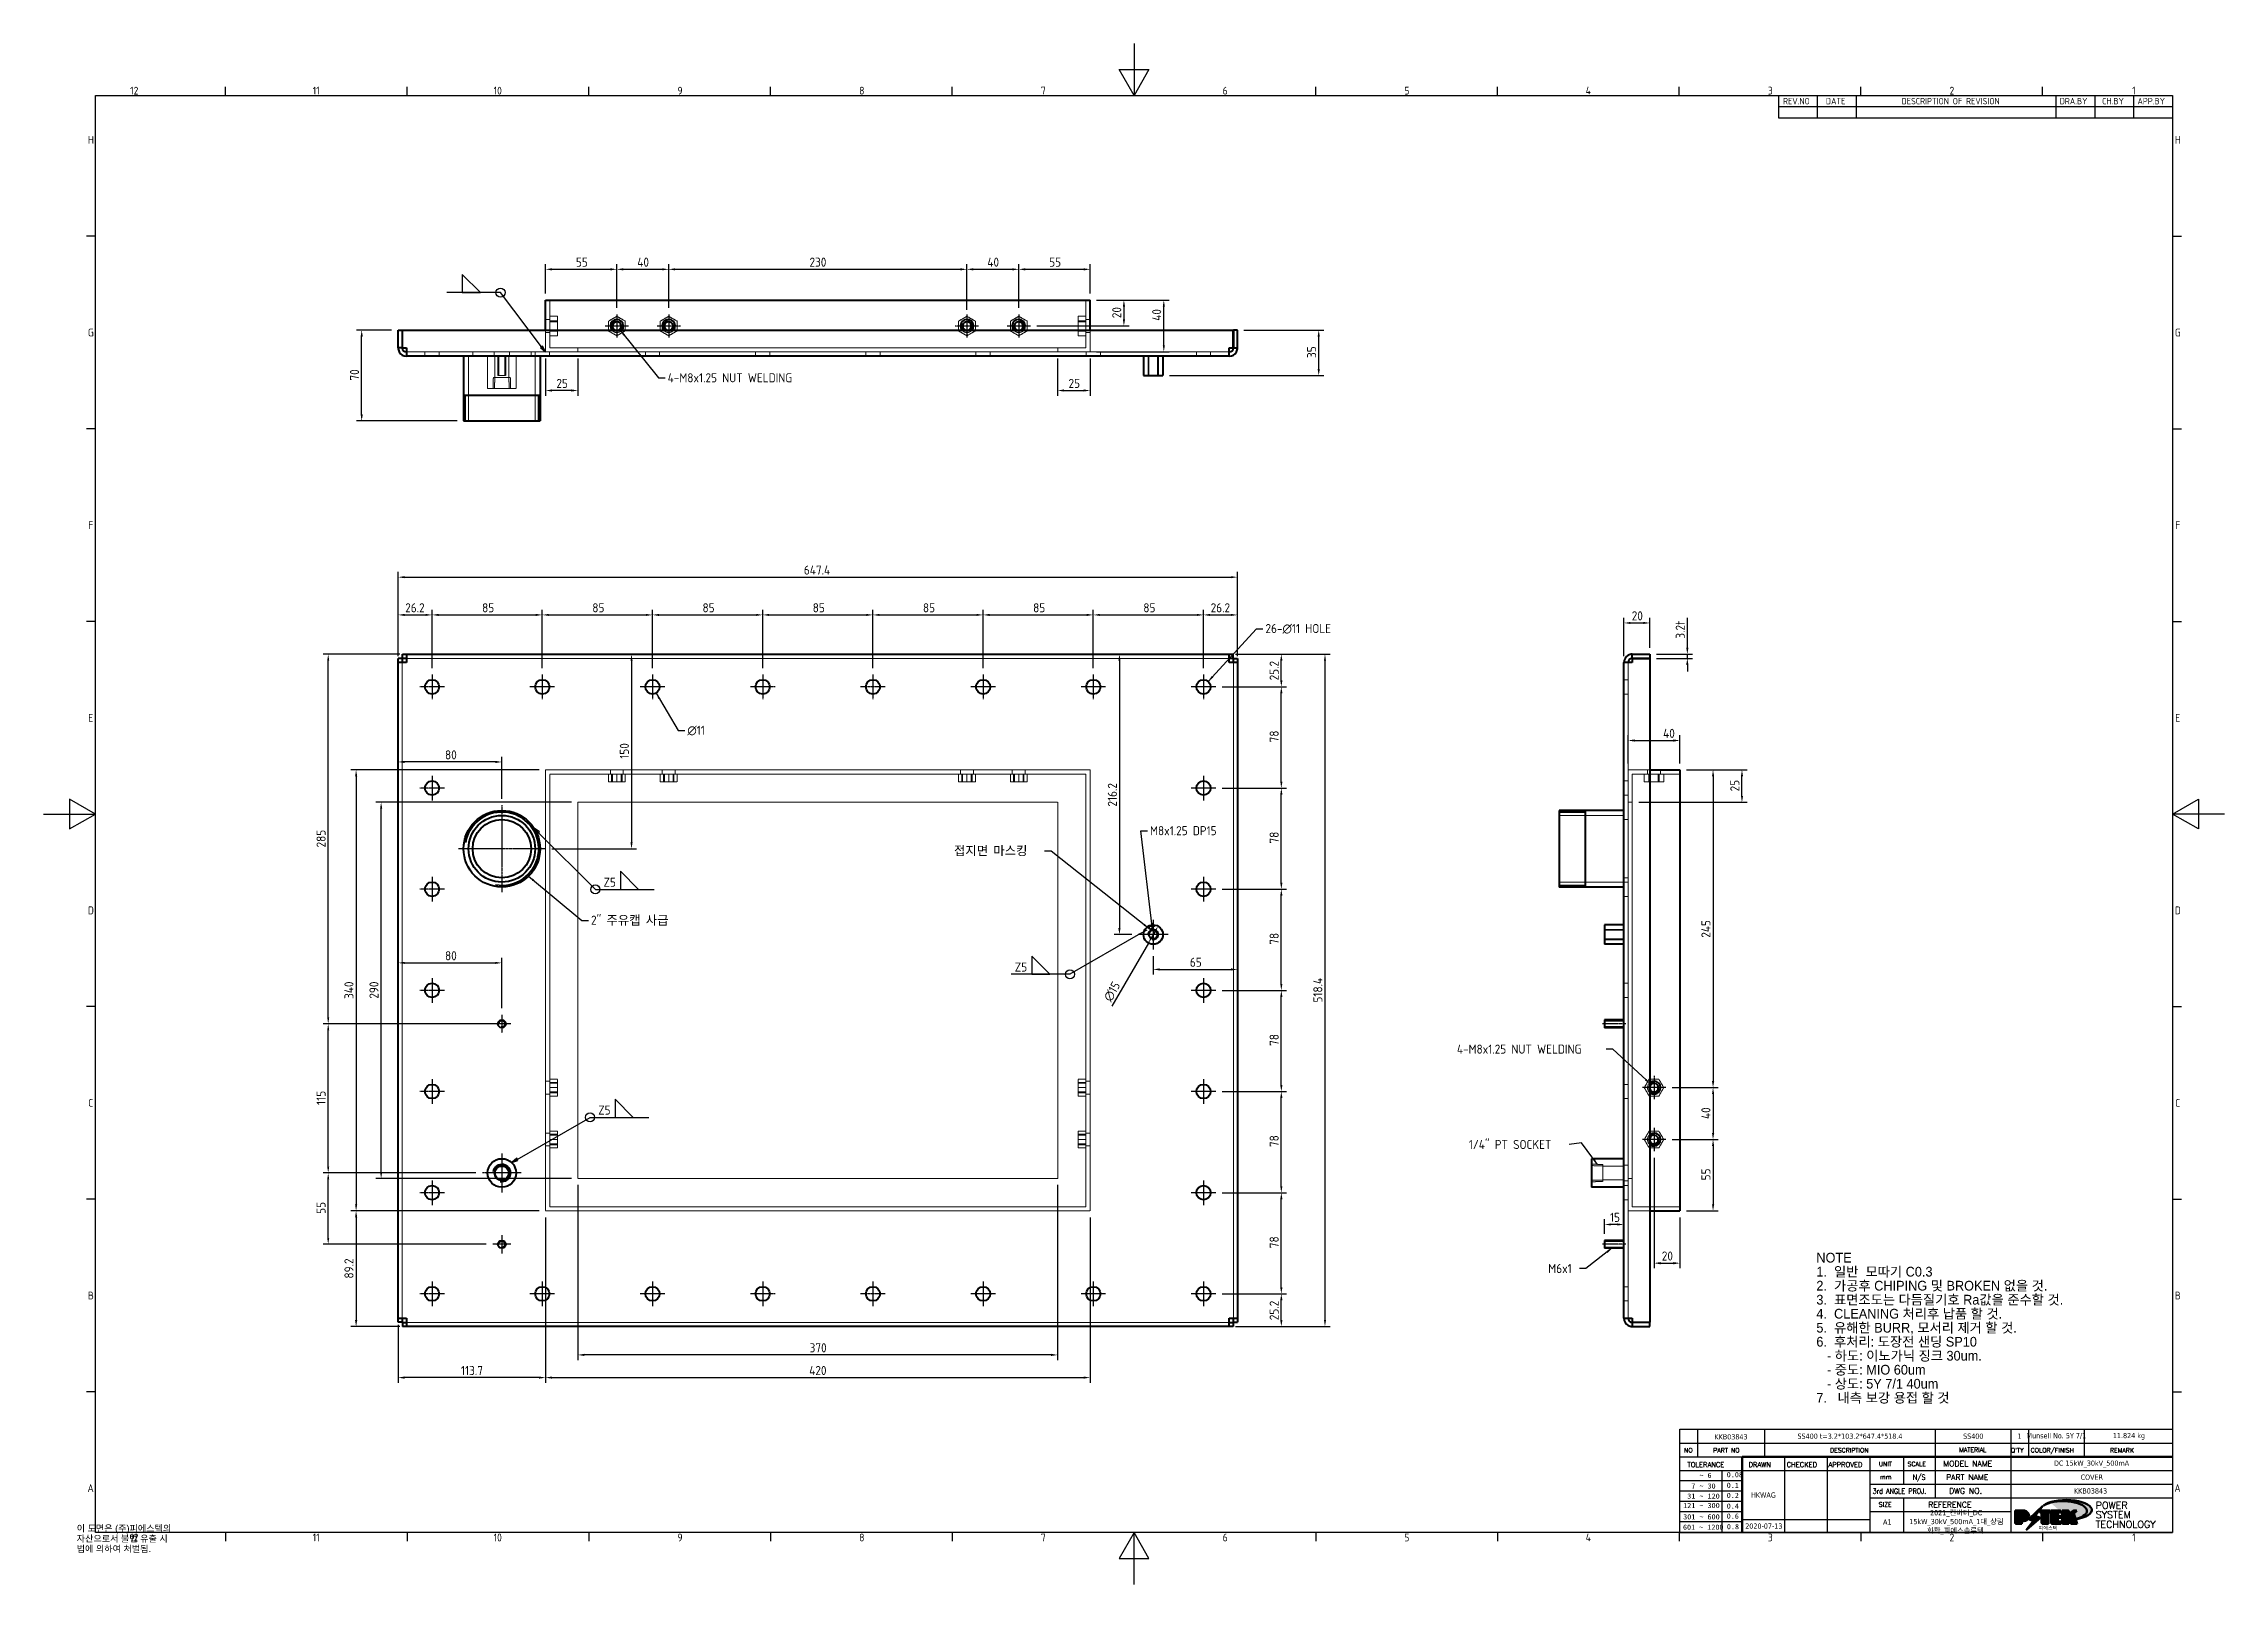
# Model space of a CAD drawing. Header units: millimetres. Extents: x 0 to 1682, y 0 to 1188.
import ezdxf
from ezdxf.enums import TextEntityAlignment as Align

# ---------------------------------------------------------------- set-up
doc = ezdxf.new("R2010")
doc.units = ezdxf.units.MM
doc.header["$LTSCALE"] = 2
doc.linetypes.add('CHAIN', pattern=[0.7087, 0.4724, -0.0591, 0.1181, -0.0591])
doc.linetypes.add('DASHED', pattern=[0.2067, 0.1654, -0.0413])
doc.layers.get('0').update_dxf_attribs({"color": 3, "lineweight": 25, "true_color": 0x00ff00})
for name, color, linetype, lineweight, true_color in [('가려진 것(ISO)', 2, 'DASHED', 18, 0xffff00), ('가시적인 것(ISO)', 3, 'Continuous', 40, 0x00ff00), ('가시적인 좁은 것(ISO)', 3, 'Continuous', 35, 0x00ff00), ('기호(ISO)', 5, 'Continuous', 25, 0x0000ff), ('제목(ISO)', 5, 'Continuous', 50, 0x0000ff), ('중심 표식(ISO)', 1, 'Continuous', 25, 0xff0000), ('중심선(ISO)', 1, 'Continuous', 25, 0xff0000), ('치수(ISO)', 2, 'Continuous', 25, 0xffff00)]:
    doc.layers.add(name, color=color, linetype=linetype, lineweight=lineweight, true_color=true_color)
doc.layers.add('경계(ISO)', color=7, linetype='Continuous', lineweight=25)
doc.layers.add('해치(ISO)', color=7, linetype='Continuous', lineweight=18)
doc.styles.add('HAN_291', font='')
doc.styles.add('HAN_370', font='', dxfattribs={"width": 2})
doc.styles.add('ISO ProportionalPSTEK', font='isocp.shx')
doc.styles.add('RC_284', font='ROMANC.shx')
doc.styles.add('RC_287', font='ROMANC.shx')
doc.styles.add('RC_292', font='ROMANC.shx')
doc.styles.add('ROMANT_294', font='romant.shx')
doc.styles.add('문자 텍스트_PSTEK_POSCO', font='isocp.shx')
doc.styles.add('치수 텍스트_PSTEK_POSCO', font='isocp.shx')
doc.styles.add('텍스트 스타일198', font='tahoma.ttf')
doc.styles.add('텍스트 스타일333', font='ROMANC.shx', dxfattribs={"width": 0.8})
doc.styles.get('HAN_291').set_extended_font_data('GulimChe')
doc.styles.get('HAN_370').set_extended_font_data('GulimChe')
doc.dimstyles.new('치수_PSTEK_POSCO', dxfattribs={"dimscale": 2, "dimtxt": 3.5, "dimasz": 2.5, "dimexe": 2, "dimexo": 2.5, "dimgap": 1, "dimtad": 1, "dimrnd": 1e-08, "dimdsep": 46, "dimtxsty": '치수 텍스트_PSTEK_POSCO', "dimcen": 0.09, "dimdle": 10, "dimclrd": 7, "dimclre": 7, "dimclrt": 2, "dimadec": 1, "dimazin": 2, "dimtfac": 1, "dimtmove": 0, "dimatfit": 3, "dimfxl": 1, "dimtolj": 1, "dimlwd": -1, "dimlwe": -1, "dimarcsym": 0})
doc.dimstyles.new('치수_PSTEK_POSCO$7', dxfattribs={"dimscale": 2, "dimtxt": 3.5, "dimasz": 2.5, "dimexe": 2, "dimexo": 2.5, "dimgap": 1, "dimtad": 1, "dimrnd": 1e-08, "dimdsep": 46, "dimtxsty": '치수 텍스트_PSTEK_POSCO', "dimcen": 0.09, "dimdle": 10, "dimclrd": 7, "dimclre": 7, "dimclrt": 2, "dimadec": 1, "dimazin": 2, "dimtfac": 1, "dimtmove": 0, "dimatfit": 3, "dimfxl": 1, "dimtolj": 1, "dimlwd": -1, "dimlwe": -1, "dimarcsym": 0})

msp = doc.modelspace()

# ---------------------------------------------------------------- texts
at = {"layer": '기호(ISO)', "color": 2, "true_color": 0xffff00, "attachment_point": 4}
for s, insert, char_height, width, line_spacing_factor, style in [('{4-M8x1.25 NUT WELDING}', (481.338, 930.339), 7, 113.1537, 0.6125, '치수 텍스트_PSTEK_POSCO'), ('{26-\\fAIGDT|b0|i0;\\H7.0000;n\\fisocp|b0|i0;\\H7.0000;11 HOLE}', (942.415, 736.78), 7, 59.00568, 0.6125, '치수 텍스트_PSTEK_POSCO'), ('{\\fAIGDT|b0|i0;\\H7.0000;n\\fisocp|b0|i0;\\H7.0000;11}', (496.488, 658.307), 7, 15.77672, 0.6125, '치수 텍스트_PSTEK_POSCO'), ('{M8x1.25 DP15}', (853.35, 581.13), 7, 60.50369, 0.6125, '치수 텍스트_PSTEK_POSCO'), ('{4-M8x1.25 NUT WELDING}', (1090.052, 412.705), 7, 113.1537, 0.6125, '치수 텍스트_PSTEK_POSCO'), ('{1/4" PT SOCKET}', (1099.261, 339.184), 7, 75.44423, 0.6125, '치수 텍스트_PSTEK_POSCO'), ('{\\f굴림|b0|i0;\\H7.5000;NOTE\\P1.  일반  모따기 C0.3\\P2.  가공후 CHIPING 및 BROKEN 없을 것.\\P3.  표면조도는 다듬질기호 Ra값을 준수할 것.\\P4.  CLEANING 처리후 납품 할 것.\\P5.  유해한 BURR, 모서리 제거 할 것.\\P6.  후처리: 도장전 샌딩 SP10 \\P   - 하도: 이노가닉 징크 30um.\\P   - 중도: MIO 60um\\P   - 상도: 5Y 7/1 40um\\P7.   \\fArial|b0|i0;\\H7.5000;내측 보강\\f굴림|b0|i0;\\H7.5000; 용접 할 것}', (1367.299, 197.503), 7.5, 220.80034, 0.863774, '문자 텍스트_PSTEK_POSCO'), ('{\\fArial|b0|i0;\\H5.0000;이 도면은 (주)피에스텍의\\P자산으로서 불법 유출 시 \\P법에 의하여 처벌됨.}', (25.51, 35.029), 5, 78.61221, 0.944221, '문자 텍스트_PSTEK_POSCO')]:
    msp.add_mtext(s, dxfattribs=dict(at, insert=insert, char_height=char_height, width=width, line_spacing_factor=line_spacing_factor, style=style))
at = {"layer": '기호(ISO)', "color": 2, "true_color": 0xffff00, "char_height": 7, "attachment_point": 4, "style": '치수 텍스트_PSTEK_POSCO'}
for s, insert, width in [('{\\fISOCP|b0|i0;\\H7.0000;접지면 마스킹}', (702.117, 565.36), 67.93921), ('{\\fISOCP|b0|i0;\\H7.0000;2" 주유캡 사급}', (422.187, 511.772), 70.3671), ('{M6x1}', (1160.511, 243.532), 22.00211)]:
    msp.add_mtext(s, dxfattribs=dict(at, insert=insert, width=width))

# ---------------------------------------------------------------- blocks, each defined once
blk = doc.blocks.new('경계 Default Border')
at = {"layer": '경계(ISO)'}
for p, q in [((70.08, 574), (70.08, 577.4)), ((140.17, 574), (140.17, 577.4)), ((210.25, 574), (210.25, 577.4)), ((280.33, 574), (280.33, 577.4)), ((350.42, 574), (350.42, 577.4)), ((490.58, 574), (490.58, 577.4)), ((560.67, 574), (560.67, 577.4)), ((630.75, 574), (630.75, 577.4)), ((700.83, 574), (700.83, 577.4)), ((770.92, 574), (770.92, 577.4)), ((20, 519.75), (16.6, 519.75)), ((821, 519.75), (824.4, 519.75)), ((20, 445.5), (16.6, 445.5)), ((821, 445.5), (824.4, 445.5)), ((20, 371.25), (16.6, 371.25)), ((821, 371.25), (824.4, 371.25)), ((20, 222.75), (16.6, 222.75)), ((821, 222.75), (824.4, 222.75)), ((20, 148.5), (16.6, 148.5)), ((821, 148.5), (824.4, 148.5)), ((20, 74.25), (16.6, 74.25)), ((821, 74.25), (824.4, 74.25)), ((70.08, 20), (70.08, 16.6)), ((140.17, 20), (140.17, 16.6)), ((210.25, 20), (210.25, 16.6)), ((280.33, 20), (280.33, 16.6)), ((350.42, 20), (350.42, 16.6)), ((490.58, 20), (490.58, 16.6)), ((560.67, 20), (560.67, 16.6)), ((630.75, 20), (630.75, 16.6)), ((700.83, 20), (700.83, 16.6)), ((770.92, 20), (770.92, 16.6))]:
    blk.add_line(p, q, dxfattribs=at)
at = {"layer": '경계(ISO)', "flags": 128}
for points in [[(420.5, 594), (420.5, 574), (414.73, 584), (426.27, 584), (420.5, 574)], [(20, 20), (20, 574), (821, 574), (821, 20), (20, 20)], [(0, 297), (20, 297), (10, 302.77), (10, 291.23), (20, 297)], [(841, 297), (821, 297), (831, 302.77), (831, 291.23), (821, 297)], [(420.5, 0), (420.5, 20), (414.73, 10), (426.27, 10), (420.5, 20)]]:
    blk.add_lwpolyline(points, dxfattribs=at)
at = {"layer": '경계(ISO)', "color": 2, "true_color": 0xffff00, "char_height": 3, "attachment_point": 7, "style": '문자 텍스트_PSTEK_POSCO'}
for s, insert in [('12', (33.36, 574.37)), ('11', (103.78, 574.4)), ('10', (173.53, 574.37)), ('9', (244.44, 574.37)), ('8', (314.52, 574.37)), ('7', (384.6, 574.39)), ('6', (454.69, 574.37)), ('5', (524.77, 574.37)), ('4', (594.68, 574.4)), ('3', (664.96, 574.37)), ('2', (735, 574.37)), ('1', (805.44, 574.4)), ('H', (17.08, 555.37)), ('H', (821.88, 555.37)), ('G', (17.08, 481.1)), ('G', (821.88, 481.1)), ('F', (17.24, 406.87)), ('F', (822.04, 406.87)), ('E', (17.24, 332.6)), ('E', (822.04, 332.6)), ('D', (17.08, 258.35)), ('D', (821.88, 258.35)), ('C', (17.24, 184.1)), ('C', (822.04, 184.1)), ('B', (17.08, 109.85)), ('B', (821.88, 109.85)), ('A', (16.91, 35.62)), ('A', (821.71, 35.62)), ('12', (33.36, 16.57)), ('11', (103.78, 16.6)), ('10', (173.53, 16.57)), ('9', (244.44, 16.57)), ('8', (314.52, 16.57)), ('7', (384.6, 16.59)), ('6', (454.69, 16.57)), ('5', (524.77, 16.57)), ('4', (594.68, 16.6)), ('3', (664.96, 16.57)), ('2', (735, 16.57)), ('1', (805.44, 16.6))]:
    blk.add_mtext(s, dxfattribs=dict(at, insert=insert))
blk = doc.blocks.new('제목 블록 PSTEK')
at = {"true_color": 0xff0000}
h = blk.add_hatch(color=1, dxfattribs=at)
edge = h.paths.add_edge_path(flags=0)
edge.add_line((314.22, 19.61), (314.22, 17))
edge.add_line((314.22, 17), (314.35, 17))
edge.add_arc((314.35, 17.65), 0.651, 270, 360)
edge.add_line((315, 17.65), (315, 18.96))
edge.add_arc((314.35, 18.96), 0.651, 0, 90)
edge.add_line((314.35, 19.61), (314.22, 19.61))
edge = h.paths.add_edge_path()
edge.add_arc((314.98, 18.29), 1.97, 270, 450)
edge.add_line((314.98, 20.26), (311.77, 20.26))
edge.add_line((311.77, 20.26), (311.77, 15.34))
edge.add_line((311.77, 15.34), (314.22, 15.34))
edge.add_line((314.22, 15.34), (314.22, 16.32))
edge.add_line((314.22, 16.32), (314.98, 16.32))
at = {"true_color": 0x848484}
h = blk.add_hatch(color=252, dxfattribs=at)
edge = h.paths.add_edge_path()
edge.add_arc((314.98, 18.29), 1.97, 270, 406.82787)
edge.add_arc((315.16, 18.14), 1.97, -90, 53.56098, ccw=False)
edge.add_line((315.16, 16.17), (314.4, 16.17))
edge.add_line((314.4, 16.17), (314.4, 15.19))
edge.add_line((314.4, 15.19), (311.94, 15.19))
edge.add_line((311.94, 15.19), (311.94, 15.34))
edge.add_line((311.94, 15.34), (314.22, 15.34))
edge.add_line((314.22, 15.34), (314.22, 16.32))
edge.add_line((314.22, 16.32), (314.98, 16.32))
h = blk.add_hatch(color=252, dxfattribs=at)
edge = h.paths.add_edge_path()
edge.add_line((314.4, 19.46), (314.53, 19.46))
edge.add_arc((314.53, 18.81), 0.651, 60.41893, 90, ccw=False)
edge.add_arc((314.35, 18.96), 0.651, 39.96992, 90)
edge.add_line((314.35, 19.61), (314.22, 19.61))
edge.add_line((314.22, 19.61), (314.22, 17))
edge.add_line((314.22, 17), (314.35, 17))
edge.add_arc((314.35, 17.65), 0.651, 270, 274.69308)
edge.add_line((314.4, 17), (314.4, 19.46))
for points in [[(317.22, 17.06), (322.03, 21.63), (322.28, 21.94), (317.05, 16.98), (318.75, 16.19), (316, 12.72), (316.34, 13), (318.92, 16.27)], [(321.98, 19.61), (321.4, 19.61), (321.4, 19.46), (321.98, 19.46)], [(324.66, 19.46), (325.42, 19.46), (325.42, 20.11), (325.24, 20.11), (325.24, 19.61), (324.48, 19.61), (324.48, 15.34), (322.16, 15.34), (322.16, 15.19), (324.66, 15.19)], [(328.29, 19.46), (329.41, 19.46), (329.41, 20.11), (329.23, 20.11), (329.23, 19.61), (328.11, 19.61), (328.11, 18.26), (328.29, 18.26)], [(328.29, 17.42), (329.41, 17.42), (329.41, 18.11), (329.23, 18.11), (329.23, 17.56), (328.11, 17.56), (328.11, 15.99), (328.29, 15.99)], [(332.51, 16.93), (332.33, 17.43), (332.33, 15.34), (330.04, 15.34), (330.04, 15.19), (332.51, 15.19)], [(332.51, 20.11), (332.33, 20.11), (332.33, 19), (332.51, 19.11)], [(335.62, 20.11), (335.25, 20.11), (334.25, 19.31), (335.49, 15.34), (333.2, 15.34), (333.25, 15.19), (335.66, 15.19), (334.43, 19.16)], [(329.54, 15.85), (329.36, 15.85), (329.36, 15.34), (325.83, 15.34), (325.83, 15.19), (329.54, 15.19)]]:
    blk.add_hatch(color=252, dxfattribs=at).paths.add_polyline_path(points)
at = {"true_color": 0x0000ff}
blk.add_hatch(color=5, dxfattribs=at).paths.add_polyline_path([(321.62, 17.42), (319.53, 18.25), (322.45, 22.02), (317.22, 17.06), (318.92, 16.27), (316.17, 12.8)])
at = {"true_color": 0xff0000}
for points in [[(324.48, 19.61), (325.24, 19.61), (325.24, 20.26), (321.23, 20.26), (321.23, 19.61), (321.98, 19.61), (321.98, 15.34), (324.48, 15.34)], [(329.23, 20.26), (325.66, 20.26), (325.66, 15.34), (329.36, 15.34), (329.36, 15.99), (328.11, 15.99), (328.11, 17.56), (329.23, 17.56), (329.23, 18.26), (328.11, 18.26), (328.11, 19.61), (329.23, 19.61)], [(332.33, 20.26), (329.86, 20.26), (329.86, 15.34), (332.33, 15.34), (332.33, 17.43), (333.07, 15.34), (335.49, 15.34), (334.25, 19.31), (335.44, 20.26), (334.31, 20.26), (332.33, 19)]]:
    blk.add_hatch(color=1, dxfattribs=at).paths.add_polyline_path(points)
at = {"layer": '해치(ISO)', "true_color": 0x27d1fc}
h = blk.add_hatch(color=140, dxfattribs=at)
edge = h.paths.add_edge_path()
edge.add_ellipse((330.37, 20.16), major_axis=(9.1, 0), ratio=0.40699, start_angle=301.30985, end_angle=507.74369)
edge.add_ellipse((331.53, 20.46), major_axis=(-9.82, 0), ratio=0.39426, start_angle=111.51207, end_angle=334.47025, ccw=False)
edge.add_line((335.14, 16.86), (335.1, 16.99))
at = {"color": 180, "true_color": 0x3f00ff}
for p, q in [((182.48, 11.79), (182.48, 51.57)), ((182.48, 51.57), (372.48, 51.57)), ((189.27, 51.57), (189.27, 41.01)), ((215.22, 41.01), (215.22, 51.57)), ((280.88, 51.57), (280.88, 41.01)), ((310.09, 51.57), (310.09, 41.01)), ((316.9, 51.57), (316.9, 41.01)), ((338.46, 51.57), (338.46, 41.01)), ((372.48, 51.57), (372.48, 11.79)), ((182.48, 46.29), (372.48, 46.29)), ((182.48, 41.01), (206.45, 41.01)), ((182.48, 35.73), (206.45, 35.73)), ((198.86, 12.03), (198.86, 35.73)), ((206.45, 35.73), (372.48, 35.73)), ((222.94, 11.79), (222.94, 41.01)), ((239.43, 11.79), (239.43, 41.01)), ((255.92, 11.79), (255.92, 41.01)), ((268.69, 41.01), (268.69, 30.45)), ((280.88, 41.01), (280.88, 25.17)), ((310.09, 41.01), (310.09, 11.79)), ((182.48, 31.78), (206.45, 31.78)), ((182.48, 27.83), (206.45, 27.83)), ((255.92, 30.45), (372.48, 30.45)), ((182.48, 23.88), (206.45, 23.88)), ((182.48, 19.93), (206.45, 19.93)), ((255.92, 25.17), (372.48, 25.17)), ((255.92, 19.89), (310.09, 19.89)), ((268.69, 25.17), (268.69, 11.79)), ((182.48, 15.98), (206.45, 15.98)), ((182.48, 11.79), (372.48, 11.79)), ((206.45, 16.74), (255.92, 16.74))]:
    blk.add_line(p, q, dxfattribs=at)
at = {"color": 7, "lineweight": 50}
for p, q in [((206.45, 11.79), (206.45, 41.01)), ((206.45, 41.01), (372.48, 41.01))]:
    blk.add_line(p, q, dxfattribs=at)
at = {"color": 7}
for p, q in [((314.98, 20.26), (311.77, 20.26)), ((311.77, 20.26), (311.77, 15.34)), ((314.98, 20.26), (311.77, 20.26)), ((311.77, 20.26), (311.77, 15.34)), ((314.22, 17), (314.22, 19.61)), ((314.22, 19.61), (314.35, 19.61)), ((314.35, 19.61), (314.22, 19.61)), ((314.22, 19.61), (314.22, 17)), ((314.22, 17), (314.22, 19.61)), ((314.22, 19.61), (314.35, 19.61)), ((314.35, 17), (314.22, 17)), ((314.22, 17), (314.35, 17)), ((314.35, 17), (314.22, 17)), ((314.4, 19.46), (314.53, 19.46)), ((314.4, 17), (314.4, 19.46)), ((315, 18.96), (315, 17.65)), ((315, 18.96), (315, 17.65)), ((316.17, 12.8), (321.62, 17.42)), ((322.28, 21.94), (317.05, 16.98)), ((317.05, 16.98), (318.75, 16.19)), ((322.45, 22.02), (317.22, 17.06)), ((317.22, 17.06), (322.03, 21.63)), ((318.92, 16.27), (317.22, 17.06)), ((317.22, 17.06), (318.92, 16.27)), ((319.53, 18.25), (322.45, 22.02)), ((321.62, 17.42), (319.53, 18.25)), ((325.24, 20.26), (321.23, 20.26)), ((321.23, 20.26), (321.23, 19.61)), ((325.24, 20.26), (321.23, 20.26)), ((321.23, 20.26), (321.23, 19.61)), ((321.23, 19.61), (321.98, 19.61)), ((321.23, 19.61), (321.98, 19.61)), ((321.4, 19.61), (321.4, 19.46)), ((321.98, 19.61), (321.4, 19.61)), ((321.4, 19.46), (321.98, 19.46)), ((321.98, 19.61), (321.98, 15.34)), ((321.98, 19.46), (321.98, 19.61)), ((321.98, 19.61), (321.98, 15.34)), ((322.03, 21.63), (322.28, 21.94)), ((324.48, 19.61), (325.24, 19.61)), ((324.48, 15.34), (324.48, 19.61)), ((325.24, 19.61), (324.48, 19.61)), ((324.48, 19.61), (324.48, 15.34)), ((324.48, 19.61), (325.24, 19.61)), ((324.48, 15.34), (324.48, 19.61)), ((324.66, 19.46), (325.42, 19.46)), ((324.66, 15.19), (324.66, 19.46)), ((325.24, 19.61), (325.24, 20.26)), ((325.24, 19.61), (325.24, 20.26)), ((325.42, 20.11), (325.24, 20.11)), ((325.24, 20.11), (325.24, 19.61)), ((325.42, 19.46), (325.42, 20.11)), ((329.23, 20.26), (325.66, 20.26)), ((325.66, 20.26), (325.66, 15.34)), ((325.66, 20.26), (325.66, 15.34)), ((329.23, 20.26), (325.66, 20.26)), ((328.11, 18.26), (328.11, 19.61)), ((328.11, 19.61), (329.23, 19.61)), ((329.23, 19.61), (328.11, 19.61)), ((328.11, 19.61), (328.11, 18.26)), ((328.11, 18.26), (328.11, 19.61)), ((328.11, 19.61), (329.23, 19.61)), ((329.23, 18.26), (328.11, 18.26)), ((328.11, 18.26), (328.29, 18.26)), ((329.23, 18.26), (328.11, 18.26)), ((328.11, 17.56), (329.23, 17.56)), ((328.11, 15.99), (328.11, 17.56)), ((329.23, 17.56), (328.11, 17.56)), ((328.11, 17.56), (328.11, 15.99)), ((328.11, 17.56), (329.23, 17.56)), ((328.11, 15.99), (328.11, 17.56)), ((328.29, 18.26), (328.29, 19.46)), ((328.29, 19.46), (329.41, 19.46)), ((328.29, 15.99), (328.29, 17.42)), ((328.29, 17.42), (329.41, 17.42)), ((329.23, 19.61), (329.23, 20.26)), ((329.23, 19.61), (329.23, 20.26)), ((329.41, 20.11), (329.23, 20.11)), ((329.23, 20.11), (329.23, 19.61)), ((329.23, 17.56), (329.23, 18.26)), ((329.23, 17.56), (329.23, 18.26)), ((329.41, 18.11), (329.23, 18.11)), ((329.23, 18.11), (329.23, 17.56)), ((329.41, 19.46), (329.41, 20.11)), ((329.41, 17.42), (329.41, 18.11)), ((332.33, 20.26), (329.86, 20.26)), ((329.86, 20.26), (329.86, 15.34)), ((329.86, 20.26), (329.86, 15.34)), ((332.33, 20.26), (329.86, 20.26)), ((334.31, 20.26), (332.33, 19)), ((332.33, 19), (332.33, 20.26)), ((334.31, 20.26), (332.33, 19)), ((332.33, 19), (332.33, 20.26)), ((332.51, 20.11), (332.33, 20.11)), ((332.33, 20.11), (332.33, 19)), ((332.33, 19), (332.51, 19.11)), ((332.33, 17.43), (333.07, 15.34)), ((332.33, 15.34), (332.33, 17.43)), ((332.51, 16.93), (332.33, 17.43)), ((332.33, 17.43), (332.33, 15.34)), ((332.33, 17.43), (333.07, 15.34)), ((332.33, 15.34), (332.33, 17.43)), ((332.51, 19.11), (332.51, 20.11)), ((332.51, 15.19), (332.51, 16.93)), ((334.25, 19.31), (335.44, 20.26)), ((334.25, 19.31), (335.44, 20.26)), ((335.25, 20.11), (334.25, 19.31)), ((335.49, 15.34), (334.25, 19.31)), ((334.25, 19.31), (335.49, 15.34)), ((335.49, 15.34), (334.25, 19.31)), ((335.44, 20.26), (334.31, 20.26)), ((335.44, 20.26), (334.31, 20.26)), ((334.43, 19.16), (335.62, 20.11)), ((335.66, 15.19), (334.43, 19.16)), ((335.62, 20.11), (335.25, 20.11)), ((345.04, 17.5), (344.99, 17.69)), ((311.77, 15.34), (314.22, 15.34)), ((311.77, 15.34), (314.22, 15.34)), ((314.22, 15.34), (311.94, 15.34)), ((311.94, 15.34), (311.94, 15.19)), ((311.94, 15.19), (314.4, 15.19)), ((314.22, 16.32), (314.98, 16.32)), ((314.22, 15.34), (314.22, 16.32)), ((314.98, 16.32), (314.22, 16.32)), ((314.22, 16.32), (314.22, 15.34)), ((314.22, 16.32), (314.98, 16.32)), ((314.22, 15.34), (314.22, 16.32)), ((314.4, 16.17), (315.16, 16.17)), ((314.4, 15.19), (314.4, 16.17)), ((318.75, 16.19), (316, 12.72)), ((316, 12.72), (316.34, 13)), ((318.92, 16.27), (316.17, 12.8)), ((316.34, 13), (318.92, 16.27)), ((321.98, 15.34), (324.48, 15.34)), ((321.98, 15.34), (324.48, 15.34)), ((324.48, 15.34), (322.16, 15.34)), ((322.16, 15.34), (322.16, 15.19)), ((322.16, 15.19), (324.66, 15.19)), ((325.66, 15.34), (329.36, 15.34)), ((325.66, 15.34), (329.36, 15.34)), ((329.36, 15.34), (325.83, 15.34)), ((325.83, 15.34), (325.83, 15.19)), ((325.83, 15.19), (329.54, 15.19)), ((329.36, 15.99), (328.11, 15.99)), ((328.11, 15.99), (328.29, 15.99)), ((329.36, 15.99), (328.11, 15.99)), ((329.36, 15.34), (329.36, 15.99)), ((329.36, 15.34), (329.36, 15.99)), ((329.54, 15.85), (329.36, 15.85)), ((329.36, 15.85), (329.36, 15.34)), ((329.54, 15.19), (329.54, 15.85)), ((329.86, 15.34), (332.33, 15.34)), ((329.86, 15.34), (332.33, 15.34)), ((332.33, 15.34), (330.04, 15.34)), ((330.04, 15.34), (330.04, 15.19)), ((330.04, 15.19), (332.51, 15.19)), ((333.07, 15.34), (335.49, 15.34)), ((333.07, 15.34), (335.49, 15.34)), ((335.49, 15.34), (333.2, 15.34)), ((333.2, 15.34), (333.25, 15.19)), ((333.25, 15.19), (335.66, 15.19))]:
    blk.add_line(p, q, dxfattribs=at)
at = {"color": 1, "true_color": 0xff0000}
for p, q in [((314.98, 20.26), (311.77, 20.26)), ((311.77, 20.26), (311.77, 15.34)), ((314.22, 17), (314.22, 19.61)), ((314.22, 19.61), (314.35, 19.61)), ((314.35, 17), (314.22, 17)), ((315, 18.96), (315, 17.65)), ((325.24, 20.26), (321.23, 20.26)), ((321.23, 20.26), (321.23, 19.61)), ((321.23, 19.61), (321.98, 19.61)), ((321.98, 19.61), (321.98, 15.34)), ((324.48, 19.61), (325.24, 19.61)), ((324.48, 15.34), (324.48, 19.61)), ((325.24, 19.61), (325.24, 20.26)), ((329.23, 20.26), (325.66, 20.26)), ((325.66, 20.26), (325.66, 15.34)), ((328.11, 18.26), (328.11, 19.61)), ((328.11, 19.61), (329.23, 19.61)), ((329.23, 18.26), (328.11, 18.26)), ((328.11, 17.56), (329.23, 17.56)), ((328.11, 15.99), (328.11, 17.56)), ((329.23, 19.61), (329.23, 20.26)), ((329.23, 17.56), (329.23, 18.26)), ((332.33, 20.26), (329.86, 20.26)), ((329.86, 20.26), (329.86, 15.34)), ((334.31, 20.26), (332.33, 19)), ((332.33, 19), (332.33, 20.26)), ((332.33, 17.43), (333.07, 15.34)), ((332.33, 15.34), (332.33, 17.43)), ((334.25, 19.31), (335.44, 20.26)), ((335.49, 15.34), (334.25, 19.31)), ((335.44, 20.26), (334.31, 20.26)), ((311.77, 15.34), (314.22, 15.34)), ((314.22, 16.32), (314.98, 16.32)), ((314.22, 15.34), (314.22, 16.32)), ((321.98, 15.34), (324.48, 15.34)), ((325.66, 15.34), (329.36, 15.34)), ((329.36, 15.99), (328.11, 15.99)), ((329.36, 15.34), (329.36, 15.99)), ((329.86, 15.34), (332.33, 15.34)), ((333.07, 15.34), (335.49, 15.34))]:
    blk.add_line(p, q, dxfattribs=at)
at = {"color": 5, "true_color": 0x0000ff}
for p, q in [((316.17, 12.8), (321.62, 17.42)), ((322.45, 22.02), (317.22, 17.06)), ((317.22, 17.06), (318.92, 16.27)), ((319.53, 18.25), (322.45, 22.02)), ((321.62, 17.42), (319.53, 18.25)), ((318.92, 16.27), (316.17, 12.8))]:
    blk.add_line(p, q, dxfattribs=at)
at = {"color": 7}
for centre, radius, start, end in [((314.35, 18.96), 0.651, 0, 90), ((314.35, 18.96), 0.651, 39.96992, 90), ((314.35, 18.96), 0.651, 0, 90), ((314.35, 17.65), 0.651, 270, 0), ((314.35, 17.65), 0.651, 270, 0), ((314.35, 17.65), 0.651, 270, 274.69308), ((314.53, 18.81), 0.651, 60.41893, 90), ((314.98, 18.29), 1.97, 270, 90), ((314.98, 18.29), 1.97, 270, 90), ((314.98, 18.29), 1.97, 270, 46.82787), ((315.16, 18.14), 1.97, 270, 53.56098)]:
    blk.add_arc(centre, radius, start, end, dxfattribs=at)
at = {"color": 1, "true_color": 0xff0000}
for centre, radius, start, end in [((314.35, 18.96), 0.651, 0, 90), ((314.35, 17.65), 0.651, 270, 0), ((314.98, 18.29), 1.97, 270, 90)]:
    blk.add_arc(centre, radius, start, end, dxfattribs=at)
at = {"layer": '제목(ISO)', "lineweight": 18}
blk.add_line((182.48, 35.73), (182.48, 11.79), dxfattribs=at)
at = {"layer": '제목(ISO)'}
for p, q in [((314.98, 20.26), (311.77, 20.26)), ((311.77, 20.26), (311.77, 15.34)), ((314.22, 17), (314.22, 19.61)), ((314.22, 19.61), (314.35, 19.61)), ((314.35, 19.61), (314.22, 19.61)), ((314.22, 19.61), (314.22, 17)), ((314.35, 17), (314.22, 17)), ((314.22, 17), (314.35, 17)), ((314.4, 19.46), (314.53, 19.46)), ((314.4, 17), (314.4, 19.46)), ((315, 18.96), (315, 17.65)), ((316.17, 12.8), (321.62, 17.42)), ((322.28, 21.94), (317.05, 16.98)), ((317.05, 16.98), (318.75, 16.19)), ((322.45, 22.02), (317.22, 17.06)), ((317.22, 17.06), (322.03, 21.63)), ((317.22, 17.06), (318.92, 16.27)), ((318.92, 16.27), (317.22, 17.06)), ((319.53, 18.25), (322.45, 22.02)), ((321.62, 17.42), (319.53, 18.25)), ((325.24, 20.26), (321.23, 20.26)), ((321.23, 20.26), (321.23, 19.61)), ((321.23, 19.61), (321.98, 19.61)), ((321.98, 19.61), (321.4, 19.61)), ((321.4, 19.61), (321.4, 19.46)), ((321.4, 19.46), (321.98, 19.46)), ((321.98, 19.61), (321.98, 15.34)), ((321.98, 19.46), (321.98, 19.61)), ((322.03, 21.63), (322.28, 21.94)), ((324.48, 19.61), (325.24, 19.61)), ((324.48, 15.34), (324.48, 19.61)), ((325.24, 19.61), (324.48, 19.61)), ((324.48, 19.61), (324.48, 15.34)), ((324.66, 19.46), (325.42, 19.46)), ((324.66, 15.19), (324.66, 19.46)), ((325.24, 19.61), (325.24, 20.26)), ((325.42, 20.11), (325.24, 20.11)), ((325.24, 20.11), (325.24, 19.61)), ((325.42, 19.46), (325.42, 20.11)), ((329.23, 20.26), (325.66, 20.26)), ((325.66, 20.26), (325.66, 15.34)), ((328.11, 18.26), (328.11, 19.61)), ((328.11, 19.61), (329.23, 19.61)), ((329.23, 19.61), (328.11, 19.61)), ((328.11, 19.61), (328.11, 18.26)), ((329.23, 18.26), (328.11, 18.26)), ((328.11, 18.26), (328.29, 18.26)), ((328.11, 15.99), (328.11, 17.56)), ((328.11, 17.56), (329.23, 17.56)), ((329.23, 17.56), (328.11, 17.56)), ((328.11, 17.56), (328.11, 15.99)), ((328.29, 19.46), (329.41, 19.46)), ((328.29, 18.26), (328.29, 19.46)), ((328.29, 17.42), (329.41, 17.42)), ((328.29, 15.99), (328.29, 17.42)), ((329.23, 19.61), (329.23, 20.26)), ((329.41, 20.11), (329.23, 20.11)), ((329.23, 20.11), (329.23, 19.61)), ((329.23, 17.56), (329.23, 18.26)), ((329.41, 18.11), (329.23, 18.11)), ((329.23, 18.11), (329.23, 17.56)), ((329.41, 19.46), (329.41, 20.11)), ((329.41, 17.42), (329.41, 18.11)), ((332.33, 20.26), (329.86, 20.26)), ((329.86, 20.26), (329.86, 15.34)), ((334.31, 20.26), (332.33, 19)), ((332.33, 19), (332.33, 20.26)), ((332.51, 20.11), (332.33, 20.11)), ((332.33, 20.11), (332.33, 19)), ((332.33, 19), (332.51, 19.11)), ((332.33, 15.34), (332.33, 17.43)), ((332.33, 17.43), (333.07, 15.34)), ((332.51, 16.93), (332.33, 17.43)), ((332.33, 17.43), (332.33, 15.34)), ((332.51, 19.11), (332.51, 20.11)), ((332.51, 15.19), (332.51, 16.93)), ((334.25, 19.31), (335.44, 20.26)), ((335.25, 20.11), (334.25, 19.31)), ((335.49, 15.34), (334.25, 19.31)), ((334.25, 19.31), (335.49, 15.34)), ((335.44, 20.26), (334.31, 20.26)), ((334.43, 19.16), (335.62, 20.11)), ((335.66, 15.19), (334.43, 19.16)), ((335.62, 20.11), (335.25, 20.11)), ((311.77, 15.34), (314.22, 15.34)), ((314.22, 15.34), (311.94, 15.34)), ((311.94, 15.34), (311.94, 15.19)), ((311.94, 15.19), (314.4, 15.19)), ((314.22, 15.34), (314.22, 16.32)), ((314.22, 16.32), (314.98, 16.32)), ((314.98, 16.32), (314.22, 16.32)), ((314.22, 16.32), (314.22, 15.34)), ((314.4, 15.19), (314.4, 16.17)), ((314.4, 16.17), (315.16, 16.17)), ((318.75, 16.19), (316, 12.72)), ((316, 12.72), (316.34, 13)), ((318.92, 16.27), (316.17, 12.8)), ((316.34, 13), (318.92, 16.27)), ((321.98, 15.34), (324.48, 15.34)), ((324.48, 15.34), (322.16, 15.34)), ((322.16, 15.34), (322.16, 15.19)), ((322.16, 15.19), (324.66, 15.19)), ((325.66, 15.34), (329.36, 15.34)), ((329.36, 15.34), (325.83, 15.34)), ((325.83, 15.34), (325.83, 15.19)), ((325.83, 15.19), (329.54, 15.19)), ((329.36, 15.99), (328.11, 15.99)), ((328.11, 15.99), (328.29, 15.99)), ((329.36, 15.34), (329.36, 15.99)), ((329.54, 15.85), (329.36, 15.85)), ((329.36, 15.85), (329.36, 15.34)), ((329.54, 15.19), (329.54, 15.85)), ((329.86, 15.34), (332.33, 15.34)), ((332.33, 15.34), (330.04, 15.34)), ((330.04, 15.34), (330.04, 15.19)), ((330.04, 15.19), (332.51, 15.19)), ((333.07, 15.34), (335.49, 15.34)), ((335.49, 15.34), (333.2, 15.34)), ((333.2, 15.34), (333.25, 15.19)), ((333.25, 15.19), (335.66, 15.19))]:
    blk.add_line(p, q, dxfattribs=at)
at = {"layer": '제목(ISO)', "color": 4, "true_color": 0x00ffff}
blk.add_line((335.14, 16.86), (335.1, 16.99), dxfattribs=at)
at = {"layer": '제목(ISO)'}
for centre, radius, start, end in [((314.35, 18.96), 0.651, 0, 90), ((314.35, 18.96), 0.651, 39.96992, 90), ((314.35, 17.65), 0.651, 270, 0), ((314.35, 17.65), 0.651, 270, 274.69308), ((314.53, 18.81), 0.651, 60.41893, 90), ((314.98, 18.29), 1.97, 46.82787, 90), ((314.98, 18.29), 1.97, 270, 46.82787), ((314.98, 18.29), 1.97, 270, 46.82787), ((315.16, 18.14), 1.97, 270, 53.56098)]:
    blk.add_arc(centre, radius, start, end, dxfattribs=at)
at = {"layer": '제목(ISO)', "color": 4, "true_color": 0x00ffff}
for centre, major_axis, ratio, start_param, end_param in [((331.53, 20.46), (9.82, 0), 0.39426, 5.087845, 8.9792), ((330.37, 20.16), (9.1, 0), 0.40699, 5.258849, 8.861799)]:
    blk.add_ellipse(centre, major_axis=major_axis, ratio=ratio, start_param=start_param, end_param=end_param, dxfattribs=at)
at = {"color": 2, "true_color": 0xffff00}
for s, height, style, p in [('NO', 1.742, 'RC_284', (184.14, 42.62)), ('PART NO', 1.742, 'RC_284', (195.34, 42.62)), ('DESCRIPTION', 1.7424, 'RC_284', (240.4, 42.62)), ("Q'TY", 1.742, 'RC_284', (310.14, 42.62)), ('COLOR/FINISH', 1.7424, 'RC_284', (317.77, 42.62)), ('REMARK', 1.742, 'RC_284', (348.35, 42.62)), (' TOLERANCE', 1.9, 'RC_287', (184.09, 37.01)), ('    ~ 6', 2, 'HAN_291', (183.77, 32.82)), ('0.08', 2, 'HAN_291', (200.55, 33.1)), ('DRAWN', 1.9, 'RC_287', (208.98, 37.01)), ('CHECKED', 1.9, 'RC_287', (223.69, 37.01)), ('APPROVED', 1.9, 'RC_287', (239.78, 37.01)), ('UNIT', 1.742, 'RC_284', (259.17, 37.34)), ('SCALE', 1.742, 'RC_284', (270.29, 37.34)), ('MODEL NAME', 2.178, 'RC_292', (284.1, 37.25)), ('PART NAME', 2.178, 'RC_292', (285.14, 32.03)), (' 31 ~ 120', 2, 'HAN_291', (183.77, 24.83)), ('  7 ~ 30', 2, 'HAN_291', (183.77, 28.71)), ('0.1', 2, 'HAN_291', (200.55, 28.99)), ('0.2', 2, 'HAN_291', (200.55, 25.11)), ('mm', 1.742, 'RC_284', (259.65, 32.35)), (' DWG NO.', 2.178, 'RC_292', (284.81, 26.75)), ('301 ~ 600', 2, 'HAN_291', (183.77, 16.83)), ('121 ~ 300', 2, 'HAN_291', (183.77, 21.21)), ('0.4', 2, 'HAN_291', (200.55, 21)), ('0.6', 2, 'HAN_291', (200.55, 17.12)), ('SIZE', 1.742, 'RC_284', (259.17, 21.69)), ('REFERENCE', 2.178, 'RC_292', (278.27, 21.43)), ('601 ~ 1200', 2, 'HAN_291', (183.68, 12.85)), ('0.8', 2, 'HAN_291', (200.61, 13.06))]:
    blk.add_text(s, height=height, dxfattribs=dict(at, style=style)).set_placement(p)
at = {"color": 2, "true_color": 0xffff00, "style": 'RC_284'}
blk.add_text('MATERIAL', height=1.742, dxfattribs=at).set_placement((295.48, 43.65), align=Align.MIDDLE_CENTER)
at = {"color": 7, "style": '텍스트 스타일333', "width": 0.8}
blk.add_text('N/S', height=2, dxfattribs=at).set_placement((274.78, 33.09), align=Align.MIDDLE_CENTER)
at = {"color": 2, "true_color": 0xffff00, "style": '텍스트 스타일333', "width": 0.8}
blk.add_text('3rd ANGLE PROJ.', height=2, dxfattribs=at).set_placement((256.84, 26.76))
at = {"color": 7, "style": 'ROMANT_294'}
for s, p in [('POWER', (342.83, 20.97)), ('SYSTEM', (342.83, 17.33)), ('TECHNOLOGY', (342.83, 13.57))]:
    blk.add_text(s, height=2.7, dxfattribs=at).set_placement(p)
at = {"color": 7, "insert": (320.85, 14.21), "char_height": 1.4, "attachment_point": 1, "line_spacing_factor": 0.332, "style": 'HAN_370'}
blk.add_mtext('\\fHY견고딕|b0|i0;\\H1.4000;피에스텍', dxfattribs=at)
at = {"layer": '제목(ISO)', "color": 7, "style": '텍스트 스타일198'}
for tag, p in [('부품_번호_001', (195.81, 47.68)), ('설명_001', (227.84, 47.92)), ('재질_001', (291.7, 47.93)), ("3._Q'TY_001", (312.71, 47.92)), ('4._COLOR_001', (316.19, 48.1)), ('질량\\P3;_001', (349.46, 48.16)), ('1._MODEL_NAME_001', (326.77, 37.52)), ('제목_001', (337.02, 32.12)), ('설계자_001', (209.94, 25.23)), ('부품_번호_001', (334.47, 26.81)), ('시트_크기_001', (260.84, 14.83)), ('프로젝트_002', (270.97, 15.01)), ('프로젝트_001', (278.97, 18.44)), ('작성_날짜_001', (207.69, 13.27)), ('프로젝트_003', (277.83, 11.55))]:
    blk.add_attdef(tag, p, '', height=2, dxfattribs=at)
for tag, p in [('점검자', (231.18, 26.23)), ('엔지니어링_승인자', (247.67, 26.23)), ('점검_날짜', (231.18, 14.27)), ('엔지니어링_승인_날짜', (247.67, 14.27))]:
    blk.add_attdef(tag, text='', height=2, dxfattribs=at).set_placement(p, align=Align.MIDDLE_CENTER)
blk = doc.blocks.new('리비전 내역')
at = {"layer": '기호(ISO)'}
for p, q in [((669, 574), (821, 574)), ((669, 574), (669, 569.72)), ((684, 574), (684, 569.72)), ((699, 574), (699, 569.72)), ((776, 574), (776, 569.72)), ((791, 574), (791, 569.72)), ((806, 574), (806, 569.72)), ((821, 574), (821, 569.72)), ((669, 569.72), (821, 569.72)), ((669, 569.72), (669, 565.44)), ((669, 565.44), (821, 565.44)), ((684, 569.72), (684, 565.44)), ((699, 569.72), (699, 565.44)), ((776, 569.72), (776, 565.44)), ((791, 569.72), (791, 565.44)), ((806, 569.72), (806, 565.44)), ((821, 569.72), (821, 565.44))]:
    blk.add_line(p, q, dxfattribs=at)
at = {"layer": '기호(ISO)', "color": 2, "true_color": 0xffff00, "char_height": 2.5, "attachment_point": 7, "style": 'ISO ProportionalPSTEK'}
for s, insert in [('REV.NO', (670.79, 570.58)), ('DATE', (687.31, 570.58)), ('DESCRIPTION OF REVISION', (716.51, 570.58)), ('DRA.BY', (777.48, 570.58)), ('CH.BY', (793.86, 570.58)), ('APP.BY', (807.48, 570.58))]:
    blk.add_mtext(s, dxfattribs=dict(at, insert=insert))
blk = doc.blocks.new('*D22')
at = {"layer": 'Defpoints', "color": 0, "transparency": 16777216}
for p in [(299.6, 747.5), (273.4, 710.8), (299.6, 701.5)]:
    blk.add_point(p, dxfattribs=at)
at = {"layer": '치수(ISO)', "color": 7, "transparency": 16777216}
for p, q in [((273.4, 715.8), (273.4, 751.5)), ((278.4, 747.5), (294.6, 747.5)), ((299.6, 706.5), (299.6, 751.5))]:
    blk.add_line(p, q, dxfattribs=at)
for points in [[(278.4, 748.3), (278.4, 746.7), (273.4, 747.5)], [(294.6, 748.3), (294.6, 746.7), (299.6, 747.5)]]:
    blk.add_solid(points, dxfattribs=at)
at = {"layer": '치수(ISO)', "color": 2, "transparency": 16777216, "insert": (278.9, 753), "char_height": 7, "attachment_point": 4, "style": '치수 텍스트_PSTEK_POSCO'}
blk.add_mtext('\\A1;26.2', dxfattribs=at)
blk = doc.blocks.new('*D23')
at = {"layer": 'Defpoints', "color": 0, "transparency": 16777216}
for p in [(384.6, 747.5), (299.6, 701.5), (384.6, 701.5)]:
    blk.add_point(p, dxfattribs=at)
at = {"layer": '치수(ISO)', "color": 7, "transparency": 16777216}
for p, q in [((299.6, 706.5), (299.6, 751.5)), ((304.6, 747.5), (379.6, 747.5)), ((384.6, 706.5), (384.6, 751.5))]:
    blk.add_line(p, q, dxfattribs=at)
for points in [[(304.6, 748.3), (304.6, 746.7), (299.6, 747.5)], [(379.6, 748.3), (379.6, 746.7), (384.6, 747.5)]]:
    blk.add_solid(points, dxfattribs=at)
at = {"layer": '치수(ISO)', "color": 2, "transparency": 16777216, "insert": (338.2, 753), "char_height": 7, "attachment_point": 4, "style": '치수 텍스트_PSTEK_POSCO'}
blk.add_mtext('\\A1;85', dxfattribs=at)
blk = doc.blocks.new('*D24')
at = {"layer": 'Defpoints', "color": 0, "transparency": 16777216}
for p in [(469.6, 747.5), (384.6, 701.5), (469.6, 701.5)]:
    blk.add_point(p, dxfattribs=at)
at = {"layer": '치수(ISO)', "color": 7, "transparency": 16777216}
for p, q in [((384.6, 706.5), (384.6, 751.5)), ((389.6, 747.5), (464.6, 747.5)), ((469.6, 706.5), (469.6, 751.5))]:
    blk.add_line(p, q, dxfattribs=at)
for points in [[(389.6, 748.3), (389.6, 746.7), (384.6, 747.5)], [(464.6, 748.3), (464.6, 746.7), (469.6, 747.5)]]:
    blk.add_solid(points, dxfattribs=at)
at = {"layer": '치수(ISO)', "color": 2, "transparency": 16777216, "insert": (423.2, 753), "char_height": 7, "attachment_point": 4, "style": '치수 텍스트_PSTEK_POSCO'}
blk.add_mtext('\\A1;85', dxfattribs=at)
blk = doc.blocks.new('*D25')
at = {"layer": 'Defpoints', "color": 0, "transparency": 16777216}
for p in [(554.6, 747.5), (469.6, 701.5), (554.6, 701.5)]:
    blk.add_point(p, dxfattribs=at)
at = {"layer": '치수(ISO)', "color": 7, "transparency": 16777216}
for p, q in [((469.6, 706.5), (469.6, 751.5)), ((474.6, 747.5), (549.6, 747.5)), ((554.6, 706.5), (554.6, 751.5))]:
    blk.add_line(p, q, dxfattribs=at)
for points in [[(474.6, 748.3), (474.6, 746.7), (469.6, 747.5)], [(549.6, 748.3), (549.6, 746.7), (554.6, 747.5)]]:
    blk.add_solid(points, dxfattribs=at)
at = {"layer": '치수(ISO)', "color": 2, "transparency": 16777216, "insert": (508.2, 753), "char_height": 7, "attachment_point": 4, "style": '치수 텍스트_PSTEK_POSCO'}
blk.add_mtext('\\A1;85', dxfattribs=at)
blk = doc.blocks.new('*D26')
at = {"layer": 'Defpoints', "color": 0, "transparency": 16777216}
for p in [(639.6, 747.5), (554.6, 701.5), (639.6, 701.5)]:
    blk.add_point(p, dxfattribs=at)
at = {"layer": '치수(ISO)', "color": 7, "transparency": 16777216}
for p, q in [((554.6, 706.5), (554.6, 751.5)), ((559.6, 747.5), (634.6, 747.5)), ((639.6, 706.5), (639.6, 751.5))]:
    blk.add_line(p, q, dxfattribs=at)
for points in [[(559.6, 748.3), (559.6, 746.7), (554.6, 747.5)], [(634.6, 748.3), (634.6, 746.7), (639.6, 747.5)]]:
    blk.add_solid(points, dxfattribs=at)
at = {"layer": '치수(ISO)', "color": 2, "transparency": 16777216, "insert": (593.2, 753), "char_height": 7, "attachment_point": 4, "style": '치수 텍스트_PSTEK_POSCO'}
blk.add_mtext('\\A1;85', dxfattribs=at)
blk = doc.blocks.new('*D27')
at = {"layer": 'Defpoints', "color": 0, "transparency": 16777216}
for p in [(724.6, 747.5), (639.6, 701.5), (724.6, 701.5)]:
    blk.add_point(p, dxfattribs=at)
at = {"layer": '치수(ISO)', "color": 7, "transparency": 16777216}
for p, q in [((639.6, 706.5), (639.6, 751.5)), ((644.6, 747.5), (719.6, 747.5)), ((724.6, 706.5), (724.6, 751.5))]:
    blk.add_line(p, q, dxfattribs=at)
for points in [[(644.6, 748.3), (644.6, 746.7), (639.6, 747.5)], [(719.6, 748.3), (719.6, 746.7), (724.6, 747.5)]]:
    blk.add_solid(points, dxfattribs=at)
at = {"layer": '치수(ISO)', "color": 2, "transparency": 16777216, "insert": (678.2, 753), "char_height": 7, "attachment_point": 4, "style": '치수 텍스트_PSTEK_POSCO'}
blk.add_mtext('\\A1;85', dxfattribs=at)
blk = doc.blocks.new('*D28')
at = {"layer": 'Defpoints', "color": 0, "transparency": 16777216}
for p in [(809.6, 747.5), (724.6, 701.5), (809.6, 701.5)]:
    blk.add_point(p, dxfattribs=at)
at = {"layer": '치수(ISO)', "color": 7, "transparency": 16777216}
for p, q in [((724.6, 706.5), (724.6, 751.5)), ((729.6, 747.5), (804.6, 747.5)), ((809.6, 706.5), (809.6, 751.5))]:
    blk.add_line(p, q, dxfattribs=at)
for points in [[(729.6, 748.3), (729.6, 746.7), (724.6, 747.5)], [(804.6, 748.3), (804.6, 746.7), (809.6, 747.5)]]:
    blk.add_solid(points, dxfattribs=at)
at = {"layer": '치수(ISO)', "color": 2, "transparency": 16777216, "insert": (763.2, 753), "char_height": 7, "attachment_point": 4, "style": '치수 텍스트_PSTEK_POSCO'}
blk.add_mtext('\\A1;85', dxfattribs=at)
blk = doc.blocks.new('*D29')
at = {"layer": 'Defpoints', "color": 0, "transparency": 16777216}
for p in [(894.6, 747.5), (809.6, 701.5), (894.6, 701.5)]:
    blk.add_point(p, dxfattribs=at)
at = {"layer": '치수(ISO)', "color": 7, "transparency": 16777216}
for p, q in [((809.6, 706.5), (809.6, 751.5)), ((814.6, 747.5), (889.6, 747.5)), ((894.6, 706.5), (894.6, 751.5))]:
    blk.add_line(p, q, dxfattribs=at)
for points in [[(814.6, 748.3), (814.6, 746.7), (809.6, 747.5)], [(889.6, 748.3), (889.6, 746.7), (894.6, 747.5)]]:
    blk.add_solid(points, dxfattribs=at)
at = {"layer": '치수(ISO)', "color": 2, "transparency": 16777216, "insert": (848.2, 753), "char_height": 7, "attachment_point": 4, "style": '치수 텍스트_PSTEK_POSCO'}
blk.add_mtext('\\A1;85', dxfattribs=at)
blk = doc.blocks.new('*D30')
at = {"layer": 'Defpoints', "color": 0, "transparency": 16777216}
for p in [(920.8, 747.5), (920.8, 710.8), (894.6, 701.5)]:
    blk.add_point(p, dxfattribs=at)
at = {"layer": '치수(ISO)', "color": 7, "transparency": 16777216}
for p, q in [((894.6, 706.5), (894.6, 751.5)), ((899.6, 747.5), (915.8, 747.5)), ((920.8, 715.8), (920.8, 751.5))]:
    blk.add_line(p, q, dxfattribs=at)
for points in [[(899.6, 748.3), (899.6, 746.7), (894.6, 747.5)], [(915.8, 748.3), (915.8, 746.7), (920.8, 747.5)]]:
    blk.add_solid(points, dxfattribs=at)
at = {"layer": '치수(ISO)', "color": 2, "transparency": 16777216, "insert": (900.1, 753), "char_height": 7, "attachment_point": 4, "style": '치수 텍스트_PSTEK_POSCO'}
blk.add_mtext('\\A1;26.2', dxfattribs=at)
blk = doc.blocks.new('*D31')
at = {"layer": 'Defpoints', "color": 0, "transparency": 16777216}
for p in [(914.4, 717.2), (954.6, 717.2), (904.1, 692)]:
    blk.add_point(p, dxfattribs=at)
at = {"layer": '치수(ISO)', "color": 7, "transparency": 16777216}
for p, q in [((919.4, 717.2), (958.6, 717.2)), ((954.6, 697), (954.6, 712.2)), ((909.1, 692), (958.6, 692))]:
    blk.add_line(p, q, dxfattribs=at)
for points in [[(953.8, 712.2), (955.5, 712.2), (954.6, 717.2)], [(953.8, 697), (955.5, 697), (954.6, 692)]]:
    blk.add_solid(points, dxfattribs=at)
at = {"layer": '치수(ISO)', "color": 2, "transparency": 16777216, "insert": (949.1, 697), "char_height": 7, "attachment_point": 4, "rotation": 90, "style": '치수 텍스트_PSTEK_POSCO'}
blk.add_mtext('\\A1;25.2', dxfattribs=at)
blk = doc.blocks.new('*D32')
at = {"layer": 'Defpoints', "color": 0, "transparency": 16777216}
for p in [(904.1, 692), (954.6, 692), (904.1, 614)]:
    blk.add_point(p, dxfattribs=at)
at = {"layer": '치수(ISO)', "color": 7, "transparency": 16777216}
for p, q in [((909.1, 692), (958.6, 692)), ((954.6, 619), (954.6, 687)), ((909.1, 614), (958.6, 614))]:
    blk.add_line(p, q, dxfattribs=at)
for points in [[(953.8, 687), (955.5, 687), (954.6, 692)], [(953.8, 619), (955.5, 619), (954.6, 614)]]:
    blk.add_solid(points, dxfattribs=at)
at = {"layer": '치수(ISO)', "color": 2, "transparency": 16777216, "insert": (949.1, 649.2), "char_height": 7, "attachment_point": 4, "rotation": 90, "style": '치수 텍스트_PSTEK_POSCO'}
blk.add_mtext('\\A1;78', dxfattribs=at)
blk = doc.blocks.new('*D33')
at = {"layer": 'Defpoints', "color": 0, "transparency": 16777216}
for p in [(904.1, 614), (954.6, 614), (904.1, 536)]:
    blk.add_point(p, dxfattribs=at)
at = {"layer": '치수(ISO)', "color": 7, "transparency": 16777216}
for p, q in [((909.1, 614), (958.6, 614)), ((954.6, 541), (954.6, 609)), ((909.1, 536), (958.6, 536))]:
    blk.add_line(p, q, dxfattribs=at)
for points in [[(953.8, 609), (955.5, 609), (954.6, 614)], [(953.8, 541), (955.5, 541), (954.6, 536)]]:
    blk.add_solid(points, dxfattribs=at)
at = {"layer": '치수(ISO)', "color": 2, "transparency": 16777216, "insert": (949.1, 571.2), "char_height": 7, "attachment_point": 4, "rotation": 90, "style": '치수 텍스트_PSTEK_POSCO'}
blk.add_mtext('\\A1;78', dxfattribs=at)
blk = doc.blocks.new('*D34')
at = {"layer": 'Defpoints', "color": 0, "transparency": 16777216}
for p in [(904.1, 536), (954.6, 536), (904.1, 458)]:
    blk.add_point(p, dxfattribs=at)
at = {"layer": '치수(ISO)', "color": 7, "transparency": 16777216}
for p, q in [((909.1, 536), (958.6, 536)), ((954.6, 463), (954.6, 531)), ((909.1, 458), (958.6, 458))]:
    blk.add_line(p, q, dxfattribs=at)
for points in [[(953.8, 531), (955.5, 531), (954.6, 536)], [(953.8, 463), (955.5, 463), (954.6, 458)]]:
    blk.add_solid(points, dxfattribs=at)
at = {"layer": '치수(ISO)', "color": 2, "transparency": 16777216, "insert": (949.1, 493.2), "char_height": 7, "attachment_point": 4, "rotation": 90, "style": '치수 텍스트_PSTEK_POSCO'}
blk.add_mtext('\\A1;78', dxfattribs=at)
blk = doc.blocks.new('*D35')
at = {"layer": 'Defpoints', "color": 0, "transparency": 16777216}
for p in [(904.1, 458), (954.6, 458), (904.1, 380)]:
    blk.add_point(p, dxfattribs=at)
at = {"layer": '치수(ISO)', "color": 7, "transparency": 16777216}
for p, q in [((909.1, 458), (958.6, 458)), ((954.6, 385), (954.6, 453)), ((909.1, 380), (958.6, 380))]:
    blk.add_line(p, q, dxfattribs=at)
for points in [[(953.8, 453), (955.5, 453), (954.6, 458)], [(953.8, 385), (955.5, 385), (954.6, 380)]]:
    blk.add_solid(points, dxfattribs=at)
at = {"layer": '치수(ISO)', "color": 2, "transparency": 16777216, "insert": (949.1, 415.2), "char_height": 7, "attachment_point": 4, "rotation": 90, "style": '치수 텍스트_PSTEK_POSCO'}
blk.add_mtext('\\A1;78', dxfattribs=at)
blk = doc.blocks.new('*D36')
at = {"layer": 'Defpoints', "color": 0, "transparency": 16777216}
for p in [(904.1, 380), (954.6, 380), (904.1, 302)]:
    blk.add_point(p, dxfattribs=at)
at = {"layer": '치수(ISO)', "color": 7, "transparency": 16777216}
for p, q in [((909.1, 380), (958.6, 380)), ((954.6, 307), (954.6, 375)), ((909.1, 302), (958.6, 302))]:
    blk.add_line(p, q, dxfattribs=at)
for points in [[(953.8, 375), (955.5, 375), (954.6, 380)], [(953.8, 307), (955.5, 307), (954.6, 302)]]:
    blk.add_solid(points, dxfattribs=at)
at = {"layer": '치수(ISO)', "color": 2, "transparency": 16777216, "insert": (949.1, 337.2), "char_height": 7, "attachment_point": 4, "rotation": 90, "style": '치수 텍스트_PSTEK_POSCO'}
blk.add_mtext('\\A1;78', dxfattribs=at)
blk = doc.blocks.new('*D37')
at = {"layer": 'Defpoints', "color": 0, "transparency": 16777216}
for p in [(904.1, 302), (954.6, 302), (904.1, 224)]:
    blk.add_point(p, dxfattribs=at)
at = {"layer": '치수(ISO)', "color": 7, "transparency": 16777216}
for p, q in [((909.1, 302), (958.6, 302)), ((954.6, 229), (954.6, 297)), ((909.1, 224), (958.6, 224))]:
    blk.add_line(p, q, dxfattribs=at)
for points in [[(953.8, 297), (955.5, 297), (954.6, 302)], [(953.8, 229), (955.5, 229), (954.6, 224)]]:
    blk.add_solid(points, dxfattribs=at)
at = {"layer": '치수(ISO)', "color": 2, "transparency": 16777216, "insert": (949.1, 259.2), "char_height": 7, "attachment_point": 4, "rotation": 90, "style": '치수 텍스트_PSTEK_POSCO'}
blk.add_mtext('\\A1;78', dxfattribs=at)
blk = doc.blocks.new('*D38')
at = {"layer": 'Defpoints', "color": 0, "transparency": 16777216}
for p in [(904.1, 224), (954.6, 224), (914.4, 198.8)]:
    blk.add_point(p, dxfattribs=at)
at = {"layer": '치수(ISO)', "color": 7, "transparency": 16777216}
for p, q in [((909.1, 224), (958.6, 224)), ((954.6, 203.8), (954.6, 219)), ((919.4, 198.8), (958.6, 198.8))]:
    blk.add_line(p, q, dxfattribs=at)
for points in [[(953.8, 219), (955.5, 219), (954.6, 224)], [(953.8, 203.8), (955.5, 203.8), (954.6, 198.8)]]:
    blk.add_solid(points, dxfattribs=at)
at = {"layer": '치수(ISO)', "color": 2, "transparency": 16777216, "insert": (949.1, 203.7), "char_height": 7, "attachment_point": 4, "rotation": 90, "style": '치수 텍스트_PSTEK_POSCO'}
blk.add_mtext('\\A1;25.2', dxfattribs=at)
blk = doc.blocks.new('*D39')
at = {"layer": 'Defpoints', "color": 0, "transparency": 16777216}
for p in [(829.8, 717.2), (829.8, 501), (844.3, 501)]:
    blk.add_point(p, dxfattribs=at)
at = {"layer": '치수(ISO)', "color": 7, "transparency": 16777216}
for p, q in [((829.8, 712.2), (829.8, 506)), ((839.3, 501), (825.8, 501))]:
    blk.add_line(p, q, dxfattribs=at)
for points in [[(828.9, 712.2), (830.6, 712.2), (829.8, 717.2)], [(828.9, 506), (830.6, 506), (829.8, 501)]]:
    blk.add_solid(points, dxfattribs=at)
at = {"layer": '치수(ISO)', "color": 2, "transparency": 16777216, "insert": (824.3, 599.7), "char_height": 7, "attachment_point": 4, "rotation": 90, "style": '치수 텍스트_PSTEK_POSCO'}
blk.add_mtext('\\A1;216.2', dxfattribs=at)
blk = doc.blocks.new('*D40')
at = {"layer": 'Defpoints', "color": 0, "transparency": 16777216}
for p in [(855.8, 489.5), (920.8, 474.2), (920.8, 474.2)]:
    blk.add_point(p, dxfattribs=at)
at = {"layer": '치수(ISO)', "color": 7, "transparency": 16777216}
for p, q in [((855.8, 484.5), (855.8, 470.2)), ((860.8, 474.2), (915.8, 474.2))]:
    blk.add_line(p, q, dxfattribs=at)
for points in [[(860.8, 475), (860.8, 473.3), (855.8, 474.2)], [(915.8, 475), (915.8, 473.3), (920.8, 474.2)]]:
    blk.add_solid(points, dxfattribs=at)
at = {"layer": '치수(ISO)', "color": 2, "transparency": 16777216, "insert": (884.1, 479.7), "char_height": 7, "attachment_point": 4, "style": '치수 텍스트_PSTEK_POSCO'}
blk.add_mtext('\\A1;65', dxfattribs=at)
blk = doc.blocks.new('*D41')
at = {"layer": 'Defpoints', "color": 0, "transparency": 16777216}
for p in [(859.6, 507.5), (852.1, 494.5)]:
    blk.add_point(p, dxfattribs=at)
at = {"layer": '치수(ISO)', "color": 7, "transparency": 16777216}
for p, q in [((852.1, 494.5), (824, 445.9)), ((857.1, 503.2), (854.6, 498.8))]:
    blk.add_line(p, q, dxfattribs=at)
for points in [[(856.4, 503.6), (857.8, 502.8), (859.6, 507.5)], [(853.9, 499.3), (855.3, 498.4), (852.1, 494.5)]]:
    blk.add_solid(points, dxfattribs=at)
at = {"layer": '치수(ISO)', "color": 2, "transparency": 16777216, "insert": (820.2, 450.4), "char_height": 7, "attachment_point": 4, "rotation": 60, "style": '치수 텍스트_PSTEK_POSCO'}
blk.add_mtext('\\A1;∅15', dxfattribs=at)
blk = doc.blocks.new('*D42')
at = {"layer": 'Defpoints', "color": 0, "transparency": 16777216}
for p in [(279.8, 717.2), (386.9, 567.2), (453.4, 567.2)]:
    blk.add_point(p, dxfattribs=at)
at = {"layer": '치수(ISO)', "color": 7, "transparency": 16777216}
for p, q in [((453.4, 712.2), (453.4, 572.2)), ((391.9, 567.2), (457.4, 567.2))]:
    blk.add_line(p, q, dxfattribs=at)
for points in [[(452.6, 712.2), (454.3, 712.2), (453.4, 717.2)], [(452.6, 572.2), (454.3, 572.2), (453.4, 567.2)]]:
    blk.add_solid(points, dxfattribs=at)
at = {"layer": '치수(ISO)', "color": 2, "transparency": 16777216, "insert": (447.9, 636.6), "char_height": 7, "attachment_point": 4, "rotation": 90, "style": '치수 텍스트_PSTEK_POSCO'}
blk.add_mtext('\\A1;150', dxfattribs=at)
blk = doc.blocks.new('*D43')
at = {"layer": 'Defpoints', "color": 0, "transparency": 16777216}
for p in [(219.5, 317.2), (338.4, 317.2), (346.4, 262.2)]:
    blk.add_point(p, dxfattribs=at)
at = {"layer": '치수(ISO)', "color": 7, "transparency": 16777216}
for p, q in [((333.4, 317.2), (215.5, 317.2)), ((219.5, 267.2), (219.5, 312.2)), ((341.4, 262.2), (215.5, 262.2))]:
    blk.add_line(p, q, dxfattribs=at)
for points in [[(218.7, 312.2), (220.3, 312.2), (219.5, 317.2)], [(218.7, 267.2), (220.3, 267.2), (219.5, 262.2)]]:
    blk.add_solid(points, dxfattribs=at)
at = {"layer": '치수(ISO)', "color": 2, "transparency": 16777216, "insert": (214, 285.7), "char_height": 7, "attachment_point": 4, "rotation": 90, "style": '치수 텍스트_PSTEK_POSCO'}
blk.add_mtext('\\A1;55', dxfattribs=at)
blk = doc.blocks.new('*D44')
at = {"layer": 'Defpoints', "color": 0, "transparency": 16777216}
for p in [(219.5, 717.2), (279.8, 717.2), (353.4, 432.2)]:
    blk.add_point(p, dxfattribs=at)
at = {"layer": '치수(ISO)', "color": 7, "transparency": 16777216}
for p, q in [((274.8, 717.2), (215.5, 717.2)), ((219.5, 437.2), (219.5, 712.2)), ((348.4, 432.2), (215.5, 432.2))]:
    blk.add_line(p, q, dxfattribs=at)
for points in [[(218.7, 712.2), (220.3, 712.2), (219.5, 717.2)], [(218.7, 437.2), (220.3, 437.2), (219.5, 432.2)]]:
    blk.add_solid(points, dxfattribs=at)
at = {"layer": '치수(ISO)', "color": 2, "transparency": 16777216, "insert": (214, 568.2), "char_height": 7, "attachment_point": 4, "rotation": 90, "style": '치수 텍스트_PSTEK_POSCO'}
blk.add_mtext('\\A1;285', dxfattribs=at)
blk = doc.blocks.new('*D45')
at = {"layer": 'Defpoints', "color": 0, "transparency": 16777216}
for p in [(219.5, 432.2), (353.4, 432.2), (338.4, 317.2)]:
    blk.add_point(p, dxfattribs=at)
at = {"layer": '치수(ISO)', "color": 7, "transparency": 16777216}
for p, q in [((348.4, 432.2), (215.5, 432.2)), ((219.5, 322.2), (219.5, 427.2)), ((333.4, 317.2), (215.5, 317.2))]:
    blk.add_line(p, q, dxfattribs=at)
for points in [[(218.7, 427.2), (220.3, 427.2), (219.5, 432.2)], [(218.7, 322.2), (220.3, 322.2), (219.5, 317.2)]]:
    blk.add_solid(points, dxfattribs=at)
at = {"layer": '치수(ISO)', "color": 2, "transparency": 16777216, "insert": (214, 369.7), "char_height": 7, "attachment_point": 4, "rotation": 90, "style": '치수 텍스트_PSTEK_POSCO'}
blk.add_mtext('\\A1;115', dxfattribs=at)
blk = doc.blocks.new('*D46')
at = {"layer": 'Defpoints', "color": 0, "transparency": 16777216}
for p in [(273.4, 634.1), (273.4, 634.1), (353.4, 600.7)]:
    blk.add_point(p, dxfattribs=at)
at = {"layer": '치수(ISO)', "color": 7, "transparency": 16777216}
for p, q in [((348.4, 634.1), (278.4, 634.1)), ((353.4, 605.7), (353.4, 638.1))]:
    blk.add_line(p, q, dxfattribs=at)
for points in [[(278.4, 635), (278.4, 633.3), (273.4, 634.1)], [(348.4, 635), (348.4, 633.3), (353.4, 634.1)]]:
    blk.add_solid(points, dxfattribs=at)
at = {"layer": '치수(ISO)', "color": 2, "transparency": 16777216, "insert": (309.6, 639.6), "char_height": 7, "attachment_point": 4, "style": '치수 텍스트_PSTEK_POSCO'}
blk.add_mtext('\\A1;80', dxfattribs=at)
blk = doc.blocks.new('*D47')
at = {"layer": 'Defpoints', "color": 0, "transparency": 16777216}
for p in [(273.4, 479.2), (353.4, 479.2), (353.4, 439.2)]:
    blk.add_point(p, dxfattribs=at)
at = {"layer": '치수(ISO)', "color": 7, "transparency": 16777216}
for p, q in [((278.4, 479.2), (348.4, 479.2)), ((353.4, 444.2), (353.4, 483.2))]:
    blk.add_line(p, q, dxfattribs=at)
for points in [[(278.4, 480), (278.4, 478.4), (273.4, 479.2)], [(348.4, 480), (348.4, 478.4), (353.4, 479.2)]]:
    blk.add_solid(points, dxfattribs=at)
at = {"layer": '치수(ISO)', "color": 2, "transparency": 16777216, "insert": (309.6, 484.7), "char_height": 7, "attachment_point": 4, "style": '치수 텍스트_PSTEK_POSCO'}
blk.add_mtext('\\A1;80', dxfattribs=at)
blk = doc.blocks.new('*D48')
at = {"layer": 'Defpoints', "color": 0, "transparency": 16777216}
for p in [(1238.9, 741.3), (1218.9, 710.8), (1238.9, 717.2)]:
    blk.add_point(p, dxfattribs=at)
at = {"layer": '치수(ISO)', "color": 7, "transparency": 16777216}
for p, q in [((1218.9, 715.8), (1218.9, 745.3)), ((1223.9, 741.3), (1233.9, 741.3)), ((1238.9, 722.2), (1238.9, 745.3))]:
    blk.add_line(p, q, dxfattribs=at)
for points in [[(1223.9, 742.1), (1223.9, 740.5), (1218.9, 741.3)], [(1233.9, 742.1), (1233.9, 740.5), (1238.9, 741.3)]]:
    blk.add_solid(points, dxfattribs=at)
at = {"layer": '치수(ISO)', "color": 2, "transparency": 16777216, "insert": (1224.9, 746.8), "char_height": 7, "attachment_point": 4, "style": '치수 텍스트_PSTEK_POSCO'}
blk.add_mtext('\\A1;20', dxfattribs=at)
blk = doc.blocks.new('*D49')
at = {"layer": 'Defpoints', "color": 0, "transparency": 16777216}
for p in [(1238.9, 717.2), (1238.9, 714), (1267.8, 717.2)]:
    blk.add_point(p, dxfattribs=at)
at = {"layer": '치수(ISO)', "color": 7, "transparency": 16777216}
for p, q in [((1267.8, 722.2), (1267.8, 745.2)), ((1243.9, 717.2), (1271.8, 717.2)), ((1243.9, 714), (1271.8, 714)), ((1267.8, 714), (1267.8, 717.2)), ((1267.8, 709), (1267.8, 704))]:
    blk.add_line(p, q, dxfattribs=at)
for points in [[(1266.9, 722.2), (1268.6, 722.2), (1267.8, 717.2)], [(1266.9, 709), (1268.6, 709), (1267.8, 714)]]:
    blk.add_solid(points, dxfattribs=at)
at = {"layer": '치수(ISO)', "color": 2, "transparency": 16777216, "insert": (1262.3, 729.2), "char_height": 7, "attachment_point": 4, "rotation": 90, "style": '치수 텍스트_PSTEK_POSCO'}
blk.add_mtext('\\A1;3.2t', dxfattribs=at)
blk = doc.blocks.new('*D50')
at = {"layer": 'Defpoints', "color": 0, "transparency": 16777216}
for p in [(920.8, 776.6), (273.4, 713.9), (920.8, 713.9)]:
    blk.add_point(p, dxfattribs=at)
at = {"layer": '치수(ISO)', "color": 7, "transparency": 16777216}
for p, q in [((273.4, 718.9), (273.4, 780.6)), ((278.4, 776.6), (915.8, 776.6)), ((920.8, 718.9), (920.8, 780.6))]:
    blk.add_line(p, q, dxfattribs=at)
for points in [[(278.4, 777.4), (278.4, 775.8), (273.4, 776.6)], [(915.8, 777.4), (915.8, 775.8), (920.8, 776.6)]]:
    blk.add_solid(points, dxfattribs=at)
at = {"layer": '치수(ISO)', "color": 2, "transparency": 16777216, "insert": (586.4, 782.1), "char_height": 7, "attachment_point": 4, "style": '치수 텍스트_PSTEK_POSCO'}
blk.add_mtext('\\A1;647.4', dxfattribs=at)
blk = doc.blocks.new('*D51')
at = {"layer": 'Defpoints', "color": 0, "transparency": 16777216}
for p in [(917.5, 717.2), (917.5, 198.8), (988.3, 198.8)]:
    blk.add_point(p, dxfattribs=at)
at = {"layer": '치수(ISO)', "color": 7, "transparency": 16777216}
for p, q in [((922.5, 717.2), (992.3, 717.2)), ((988.3, 712.2), (988.3, 203.8)), ((922.5, 198.8), (992.3, 198.8))]:
    blk.add_line(p, q, dxfattribs=at)
for points in [[(987.5, 712.2), (989.1, 712.2), (988.3, 717.2)], [(987.5, 203.8), (989.1, 203.8), (988.3, 198.8)]]:
    blk.add_solid(points, dxfattribs=at)
at = {"layer": '치수(ISO)', "color": 2, "transparency": 16777216, "insert": (982.8, 448.6), "char_height": 7, "attachment_point": 4, "rotation": 90, "style": '치수 텍스트_PSTEK_POSCO'}
blk.add_mtext('\\A1;518.4', dxfattribs=at)
blk = doc.blocks.new('*D52')
at = {"layer": 'Defpoints', "color": 0, "transparency": 16777216}
for p in [(1203.9, 277.5), (1203.9, 265.2), (1218.9, 265.2)]:
    blk.add_point(p, dxfattribs=at)
at = {"layer": '치수(ISO)', "color": 7, "transparency": 16777216}
for p, q in [((1203.9, 270.2), (1203.9, 281.5)), ((1213.9, 277.5), (1208.9, 277.5)), ((1218.9, 270.2), (1218.9, 281.5))]:
    blk.add_line(p, q, dxfattribs=at)
for points in [[(1208.9, 278.3), (1208.9, 276.7), (1203.9, 277.5)], [(1213.9, 278.3), (1213.9, 276.7), (1218.9, 277.5)]]:
    blk.add_solid(points, dxfattribs=at)
at = {"layer": '치수(ISO)', "color": 2, "transparency": 16777216, "insert": (1208.1, 283), "char_height": 7, "attachment_point": 4, "style": '치수 텍스트_PSTEK_POSCO'}
blk.add_mtext('\\A1;15', dxfattribs=at)
blk = doc.blocks.new('용접 기호 식별자1')
at = {"layer": '기호(ISO)'}
for p, q in [((227.41, 180.03), (220.41, 187.03)), ((220.41, 187.03), (220.41, 180.03)), ((220.41, 180.03), (227.41, 180.03))]:
    blk.add_line(p, q, dxfattribs=at)
at = {"layer": '기호(ISO)', "color": 7}
for p, q in [((182.68, 163.83), (210.72, 180.03)), ((210.72, 180.03), (233.41, 180.03)), ((182.43, 164.27), (180.51, 162.58)), ((182.68, 163.83), (180.51, 162.58)), ((180.51, 162.58), (182.93, 163.4)), ((182.93, 163.4), (182.43, 164.27))]:
    blk.add_line(p, q, dxfattribs=at)
at = {"layer": '기호(ISO)', "color": 7, "flags": 128}
blk.add_lwpolyline([(182.43, 164.27), (180.51, 162.58), (182.93, 163.4), (182.43, 164.27)], dxfattribs=at)
at = {"layer": '기호(ISO)'}
blk.add_circle((210.72, 180.03), 1.75, dxfattribs=at)
at = {"layer": '기호(ISO)', "color": 7}
blk.add_solid([(182.43, 164.27), (180.51, 162.58), (182.93, 163.4), (182.43, 164.27)], dxfattribs=at)
at = {"layer": '기호(ISO)', "color": 7, "insert": (213.87, 181.08), "char_height": 3.5, "attachment_point": 7, "style": '치수 텍스트_PSTEK_POSCO'}
blk.add_mtext('Z5', dxfattribs=at)
blk = doc.blocks.new('용접 기호 식별자2')
at = {"layer": '기호(ISO)', "color": 7}
for p, q in [((190.9, 289.79), (189.14, 291.56)), ((191.26, 290.14), (189.14, 291.56)), ((189.14, 291.56), (190.55, 289.44)), ((190.55, 289.44), (191.26, 290.14)), ((190.9, 289.79), (212.78, 267.91)), ((212.78, 267.91), (235.47, 267.91))]:
    blk.add_line(p, q, dxfattribs=at)
at = {"layer": '기호(ISO)'}
for p, q in [((229.47, 267.91), (222.47, 274.91)), ((222.47, 274.91), (222.47, 267.91)), ((222.47, 267.91), (229.47, 267.91))]:
    blk.add_line(p, q, dxfattribs=at)
at = {"layer": '기호(ISO)', "color": 7, "flags": 128}
blk.add_lwpolyline([(191.26, 290.14), (189.14, 291.56), (190.55, 289.44), (191.26, 290.14)], dxfattribs=at)
at = {"layer": '기호(ISO)'}
blk.add_circle((212.78, 267.91), 1.75, dxfattribs=at)
at = {"layer": '기호(ISO)', "color": 7}
blk.add_solid([(191.26, 290.14), (189.14, 291.56), (190.55, 289.44), (191.26, 290.14)], dxfattribs=at)
at = {"layer": '기호(ISO)', "color": 7, "insert": (215.93, 268.96), "char_height": 3.5, "attachment_point": 7, "style": '치수 텍스트_PSTEK_POSCO'}
blk.add_mtext('Z5', dxfattribs=at)
blk = doc.blocks.new('용접 기호 식별자3')
at = {"layer": '기호(ISO)', "color": 7}
for p, q in [((426.53, 252.92), (426.27, 252.78)), ((426.47, 253.03), (426.61, 252.78)), ((426.53, 252.92), (426.59, 252.96)), ((428.69, 254.17), (428.46, 254.09)), ((428.47, 254.04), (428.69, 254.17)), ((428.47, 253.98), (428.69, 254.17)), ((422.17, 250.41), (395.8, 235.19)), ((425.39, 252.27), (422.51, 250.61)), ((395.8, 235.19), (373.12, 235.19))]:
    blk.add_line(p, q, dxfattribs=at)
at = {"layer": '기호(ISO)'}
for p, q in [((388.05, 235.19), (381.05, 242.19)), ((381.05, 242.19), (381.05, 235.19)), ((381.05, 235.19), (388.05, 235.19))]:
    blk.add_line(p, q, dxfattribs=at)
at = {"layer": '기호(ISO)', "color": 7, "flags": 128}
blk.add_lwpolyline([(426.78, 252.49), (428.69, 254.17), (426.28, 253.36), (426.78, 252.49)], dxfattribs=at)
at = {"layer": '기호(ISO)'}
blk.add_circle((395.8, 235.19), 1.75, dxfattribs=at)
at = {"layer": '기호(ISO)', "color": 7}
blk.add_solid([(426.78, 252.49), (428.69, 254.17), (426.28, 253.36), (426.78, 252.49)], dxfattribs=at)
at = {"layer": '기호(ISO)', "color": 7, "insert": (374.52, 236.24), "char_height": 3.5, "attachment_point": 7, "style": '치수 텍스트_PSTEK_POSCO'}
blk.add_mtext('Z5', dxfattribs=at)
blk = doc.blocks.new('*D56')
at = {"layer": 'Defpoints', "color": 0, "transparency": 16777216}
for p in [(1251.1, 383), (1251.1, 343), (1287.6, 343)]:
    blk.add_point(p, dxfattribs=at)
at = {"layer": '치수(ISO)', "color": 7, "transparency": 16777216}
for p, q in [((1256.1, 383), (1291.6, 383)), ((1287.6, 378), (1287.6, 348)), ((1256.1, 343), (1291.6, 343))]:
    blk.add_line(p, q, dxfattribs=at)
for points in [[(1286.8, 378), (1288.5, 378), (1287.6, 383)], [(1286.8, 348), (1288.5, 348), (1287.6, 343)]]:
    blk.add_solid(points, dxfattribs=at)
at = {"layer": '치수(ISO)', "color": 2, "transparency": 16777216, "insert": (1282.1, 358.8), "char_height": 7, "attachment_point": 4, "rotation": 90, "style": '치수 텍스트_PSTEK_POSCO'}
blk.add_mtext('\\A1;40', dxfattribs=at)
blk = doc.blocks.new('*D57')
at = {"layer": 'Defpoints', "color": 0, "transparency": 16777216}
for p in [(1251.1, 343), (1262.1, 288), (1287.6, 288)]:
    blk.add_point(p, dxfattribs=at)
at = {"layer": '치수(ISO)', "color": 7, "transparency": 16777216}
for p, q in [((1256.1, 343), (1291.6, 343)), ((1287.6, 338), (1287.6, 293)), ((1267.1, 288), (1291.6, 288))]:
    blk.add_line(p, q, dxfattribs=at)
for points in [[(1286.8, 338), (1288.5, 338), (1287.6, 343)], [(1286.8, 293), (1288.5, 293), (1287.6, 288)]]:
    blk.add_solid(points, dxfattribs=at)
at = {"layer": '치수(ISO)', "color": 2, "transparency": 16777216, "insert": (1282.1, 311.5), "char_height": 7, "attachment_point": 4, "rotation": 90, "style": '치수 텍스트_PSTEK_POSCO'}
blk.add_mtext('\\A1;55', dxfattribs=at)
blk = doc.blocks.new('*D58')
at = {"layer": 'Defpoints', "color": 0, "transparency": 16777216}
for p in [(1242.1, 334), (1262.1, 288), (1262.1, 247.7)]:
    blk.add_point(p, dxfattribs=at)
at = {"layer": '치수(ISO)', "color": 7, "transparency": 16777216}
for p, q in [((1242.1, 329), (1242.1, 243.7)), ((1262.1, 283), (1262.1, 243.7)), ((1247.1, 247.7), (1257.1, 247.7))]:
    blk.add_line(p, q, dxfattribs=at)
for points in [[(1247.1, 248.5), (1247.1, 246.8), (1242.1, 247.7)], [(1257.1, 248.5), (1257.1, 246.8), (1262.1, 247.7)]]:
    blk.add_solid(points, dxfattribs=at)
at = {"layer": '치수(ISO)', "color": 2, "transparency": 16777216, "insert": (1248.1, 253.2), "char_height": 7, "attachment_point": 4, "style": '치수 텍스트_PSTEK_POSCO'}
blk.add_mtext('\\A1;20', dxfattribs=at)
blk = doc.blocks.new('*D59')
at = {"layer": 'Defpoints', "color": 0, "transparency": 16777216}
for p in [(1262.1, 628), (1309.9, 628), (1225.3, 603)]:
    blk.add_point(p, dxfattribs=at)
at = {"layer": '치수(ISO)', "color": 7, "transparency": 16777216}
for p, q in [((1267.1, 628), (1313.9, 628)), ((1309.9, 608), (1309.9, 623)), ((1230.3, 603), (1313.9, 603))]:
    blk.add_line(p, q, dxfattribs=at)
for points in [[(1309.1, 623), (1310.8, 623), (1309.9, 628)], [(1309.1, 608), (1310.8, 608), (1309.9, 603)]]:
    blk.add_solid(points, dxfattribs=at)
at = {"layer": '치수(ISO)', "color": 2, "transparency": 16777216, "insert": (1304.4, 611.4), "char_height": 7, "attachment_point": 4, "rotation": 90, "style": '치수 텍스트_PSTEK_POSCO'}
blk.add_mtext('\\A1;25', dxfattribs=at)
blk = doc.blocks.new('*D60')
at = {"layer": 'Defpoints', "color": 0, "transparency": 16777216}
for p in [(1262.1, 650.7), (1222.1, 628), (1262.1, 628)]:
    blk.add_point(p, dxfattribs=at)
at = {"layer": '치수(ISO)', "color": 7, "transparency": 16777216}
for p, q in [((1222.1, 633), (1222.1, 654.7)), ((1227.1, 650.7), (1257.1, 650.7)), ((1262.1, 633), (1262.1, 654.7))]:
    blk.add_line(p, q, dxfattribs=at)
for points in [[(1227.1, 651.5), (1227.1, 649.8), (1222.1, 650.7)], [(1257.1, 651.5), (1257.1, 649.8), (1262.1, 650.7)]]:
    blk.add_solid(points, dxfattribs=at)
at = {"layer": '치수(ISO)', "color": 2, "transparency": 16777216, "insert": (1249.1, 656.2), "char_height": 7, "attachment_point": 4, "style": '치수 텍스트_PSTEK_POSCO'}
blk.add_mtext('\\A1;40', dxfattribs=at)
blk = doc.blocks.new('*D61')
at = {"layer": 'Defpoints', "color": 0, "transparency": 16777216}
for p in [(1262.1, 628), (1251.1, 383), (1287.6, 383)]:
    blk.add_point(p, dxfattribs=at)
at = {"layer": '치수(ISO)', "color": 7, "transparency": 16777216}
for p, q in [((1267.1, 628), (1291.6, 628)), ((1287.6, 623), (1287.6, 388)), ((1256.1, 383), (1291.6, 383))]:
    blk.add_line(p, q, dxfattribs=at)
for points in [[(1286.8, 623), (1288.5, 623), (1287.6, 628)], [(1286.8, 388), (1288.5, 388), (1287.6, 383)]]:
    blk.add_solid(points, dxfattribs=at)
at = {"layer": '치수(ISO)', "color": 2, "transparency": 16777216, "insert": (1282.1, 498.6), "char_height": 7, "attachment_point": 4, "rotation": 90, "style": '치수 텍스트_PSTEK_POSCO'}
blk.add_mtext('\\A1;245', dxfattribs=at)
blk = doc.blocks.new('*D62')
at = {"layer": 'Defpoints', "color": 0, "transparency": 16777216}
for p in [(442.1, 1014), (387.1, 990.3), (442.1, 979.3)]:
    blk.add_point(p, dxfattribs=at)
at = {"layer": '치수(ISO)', "color": 7, "transparency": 16777216}
for p, q in [((387.1, 995.3), (387.1, 1018)), ((392.1, 1014), (437.1, 1014)), ((442.1, 984.3), (442.1, 1018))]:
    blk.add_line(p, q, dxfattribs=at)
for points in [[(392.1, 1014.8), (392.1, 1013.1), (387.1, 1014)], [(437.1, 1014.8), (437.1, 1013.1), (442.1, 1014)]]:
    blk.add_solid(points, dxfattribs=at)
at = {"layer": '치수(ISO)', "color": 2, "transparency": 16777216, "insert": (410.6, 1019.5), "char_height": 7, "attachment_point": 4, "style": '치수 텍스트_PSTEK_POSCO'}
blk.add_mtext('\\A1;55', dxfattribs=at)
blk = doc.blocks.new('*D63')
at = {"layer": 'Defpoints', "color": 0, "transparency": 16777216}
for p in [(482.1, 1014), (442.1, 979.3), (482.1, 979.3)]:
    blk.add_point(p, dxfattribs=at)
at = {"layer": '치수(ISO)', "color": 7, "transparency": 16777216}
for p, q in [((442.1, 984.3), (442.1, 1018)), ((447.1, 1014), (477.1, 1014)), ((482.1, 984.3), (482.1, 1018))]:
    blk.add_line(p, q, dxfattribs=at)
for points in [[(447.1, 1014.8), (447.1, 1013.1), (442.1, 1014)], [(477.1, 1014.8), (477.1, 1013.1), (482.1, 1014)]]:
    blk.add_solid(points, dxfattribs=at)
at = {"layer": '치수(ISO)', "color": 2, "transparency": 16777216, "insert": (457.9, 1019.5), "char_height": 7, "attachment_point": 4, "style": '치수 텍스트_PSTEK_POSCO'}
blk.add_mtext('\\A1;40', dxfattribs=at)
blk = doc.blocks.new('*D64')
at = {"layer": 'Defpoints', "color": 0, "transparency": 16777216}
for p in [(712.1, 1014), (482.1, 979.3), (712.1, 977.8)]:
    blk.add_point(p, dxfattribs=at)
at = {"layer": '치수(ISO)', "color": 7, "transparency": 16777216}
for p, q in [((482.1, 984.3), (482.1, 1018)), ((487.1, 1014), (707.1, 1014)), ((712.1, 982.8), (712.1, 1018))]:
    blk.add_line(p, q, dxfattribs=at)
for points in [[(487.1, 1014.8), (487.1, 1013.1), (482.1, 1014)], [(707.1, 1014.8), (707.1, 1013.1), (712.1, 1014)]]:
    blk.add_solid(points, dxfattribs=at)
at = {"layer": '치수(ISO)', "color": 2, "transparency": 16777216, "insert": (590.7, 1019.5), "char_height": 7, "attachment_point": 4, "style": '치수 텍스트_PSTEK_POSCO'}
blk.add_mtext('\\A1;230', dxfattribs=at)
blk = doc.blocks.new('*D65')
at = {"layer": 'Defpoints', "color": 0, "transparency": 16777216}
for p in [(752.1, 1014), (712.1, 979.3), (752.1, 979.3)]:
    blk.add_point(p, dxfattribs=at)
at = {"layer": '치수(ISO)', "color": 7, "transparency": 16777216}
for p, q in [((712.1, 984.3), (712.1, 1018)), ((717.1, 1014), (747.1, 1014)), ((752.1, 984.3), (752.1, 1018))]:
    blk.add_line(p, q, dxfattribs=at)
for points in [[(717.1, 1014.8), (717.1, 1013.1), (712.1, 1014)], [(747.1, 1014.8), (747.1, 1013.1), (752.1, 1014)]]:
    blk.add_solid(points, dxfattribs=at)
at = {"layer": '치수(ISO)', "color": 2, "transparency": 16777216, "insert": (727.9, 1019.5), "char_height": 7, "attachment_point": 4, "style": '치수 텍스트_PSTEK_POSCO'}
blk.add_mtext('\\A1;40', dxfattribs=at)
blk = doc.blocks.new('*D66')
at = {"layer": 'Defpoints', "color": 0, "transparency": 16777216}
for p in [(807.1, 1014), (752.1, 979.3), (807.1, 990.3)]:
    blk.add_point(p, dxfattribs=at)
at = {"layer": '치수(ISO)', "color": 7, "transparency": 16777216}
for p, q in [((752.1, 984.3), (752.1, 1018)), ((757.1, 1014), (802.1, 1014)), ((807.1, 995.3), (807.1, 1018))]:
    blk.add_line(p, q, dxfattribs=at)
for points in [[(757.1, 1014.8), (757.1, 1013.1), (752.1, 1014)], [(802.1, 1014.8), (802.1, 1013.1), (807.1, 1014)]]:
    blk.add_solid(points, dxfattribs=at)
at = {"layer": '치수(ISO)', "color": 2, "transparency": 16777216, "insert": (775.6, 1019.5), "char_height": 7, "attachment_point": 4, "style": '치수 텍스트_PSTEK_POSCO'}
blk.add_mtext('\\A1;55', dxfattribs=at)
blk = doc.blocks.new('*D67')
at = {"layer": 'Defpoints', "color": 0, "transparency": 16777216}
for p in [(807.1, 990.3), (761.1, 970.3), (833.2, 970.3)]:
    blk.add_point(p, dxfattribs=at)
at = {"layer": '치수(ISO)', "color": 7, "transparency": 16777216}
for p, q in [((812.1, 990.3), (837.2, 990.3)), ((833.2, 985.3), (833.2, 975.3)), ((766.1, 970.3), (837.2, 970.3))]:
    blk.add_line(p, q, dxfattribs=at)
for points in [[(832.4, 985.3), (834.1, 985.3), (833.2, 990.3)], [(832.4, 975.3), (834.1, 975.3), (833.2, 970.3)]]:
    blk.add_solid(points, dxfattribs=at)
at = {"layer": '치수(ISO)', "color": 2, "transparency": 16777216, "insert": (827.7, 976.3), "char_height": 7, "attachment_point": 4, "rotation": 90, "style": '치수 텍스트_PSTEK_POSCO'}
blk.add_mtext('\\A1;20', dxfattribs=at)
blk = doc.blocks.new('*D68')
at = {"layer": 'Defpoints', "color": 0, "transparency": 16777216}
for p in [(920.8, 967.1), (983.5, 967.1), (863.3, 932.1)]:
    blk.add_point(p, dxfattribs=at)
at = {"layer": '치수(ISO)', "color": 7, "transparency": 16777216}
for p, q in [((925.8, 967.1), (987.5, 967.1)), ((983.5, 937.1), (983.5, 962.1)), ((868.3, 932.1), (987.5, 932.1))]:
    blk.add_line(p, q, dxfattribs=at)
for points in [[(982.6, 962.1), (984.3, 962.1), (983.5, 967.1)], [(982.6, 937.1), (984.3, 937.1), (983.5, 932.1)]]:
    blk.add_solid(points, dxfattribs=at)
at = {"layer": '치수(ISO)', "color": 2, "transparency": 16777216, "insert": (978, 945.6), "char_height": 7, "attachment_point": 4, "rotation": 90, "style": '치수 텍스트_PSTEK_POSCO'}
blk.add_mtext('\\A1;35', dxfattribs=at)
blk = doc.blocks.new('*D69')
at = {"layer": 'Defpoints', "color": 0, "transparency": 16777216}
for p in [(807.1, 990.3), (864, 990.3), (807.1, 950.3)]:
    blk.add_point(p, dxfattribs=at)
at = {"layer": '치수(ISO)', "color": 7, "transparency": 16777216}
for p, q in [((812.1, 990.3), (868, 990.3)), ((864, 955.3), (864, 985.3)), ((812.1, 950.3), (868, 950.3))]:
    blk.add_line(p, q, dxfattribs=at)
for points in [[(863.2, 985.3), (864.8, 985.3), (864, 990.3)], [(863.2, 955.3), (864.8, 955.3), (864, 950.3)]]:
    blk.add_solid(points, dxfattribs=at)
at = {"layer": '치수(ISO)', "color": 2, "transparency": 16777216, "insert": (858.5, 974.3), "char_height": 7, "attachment_point": 4, "rotation": 90, "style": '치수 텍스트_PSTEK_POSCO'}
blk.add_mtext('\\A1;40', dxfattribs=at)
blk = doc.blocks.new('*D70')
at = {"layer": 'Defpoints', "color": 0, "transparency": 16777216}
for p in [(245.3, 967.1), (273.4, 967.1), (323.9, 897.1)]:
    blk.add_point(p, dxfattribs=at)
at = {"layer": '치수(ISO)', "color": 7, "transparency": 16777216}
for p, q in [((268.4, 967.1), (241.3, 967.1)), ((245.3, 902.1), (245.3, 962.1)), ((318.9, 897.1), (241.3, 897.1))]:
    blk.add_line(p, q, dxfattribs=at)
for points in [[(244.5, 962.1), (246.2, 962.1), (245.3, 967.1)], [(244.5, 902.1), (246.2, 902.1), (245.3, 897.1)]]:
    blk.add_solid(points, dxfattribs=at)
at = {"layer": '치수(ISO)', "color": 2, "transparency": 16777216, "insert": (239.8, 928.2), "char_height": 7, "attachment_point": 4, "rotation": 90, "style": '치수 텍스트_PSTEK_POSCO'}
blk.add_mtext('\\A1;70', dxfattribs=at)
blk = doc.blocks.new('*D71')
at = {"layer": 'Defpoints', "color": 0, "transparency": 16777216}
for p in [(782.1, 950.3), (807.1, 950.3), (807.1, 920.5)]:
    blk.add_point(p, dxfattribs=at)
at = {"layer": '치수(ISO)', "color": 7, "transparency": 16777216}
for p, q in [((782.1, 945.3), (782.1, 916.5)), ((807.1, 945.3), (807.1, 916.5)), ((787.1, 920.5), (802.1, 920.5))]:
    blk.add_line(p, q, dxfattribs=at)
for points in [[(787.1, 921.4), (787.1, 919.7), (782.1, 920.5)], [(802.1, 921.4), (802.1, 919.7), (807.1, 920.5)]]:
    blk.add_solid(points, dxfattribs=at)
at = {"layer": '치수(ISO)', "color": 2, "transparency": 16777216, "insert": (790.5, 926), "char_height": 7, "attachment_point": 4, "style": '치수 텍스트_PSTEK_POSCO'}
blk.add_mtext('\\A1;25', dxfattribs=at)
blk = doc.blocks.new('*D72')
at = {"layer": 'Defpoints', "color": 0, "transparency": 16777216}
for p in [(387.1, 950.3), (412.1, 950.3), (387.1, 920.5)]:
    blk.add_point(p, dxfattribs=at)
at = {"layer": '치수(ISO)', "color": 7, "transparency": 16777216}
for p, q in [((387.1, 945.3), (387.1, 916.5)), ((412.1, 945.3), (412.1, 916.5)), ((407.1, 920.5), (392.1, 920.5))]:
    blk.add_line(p, q, dxfattribs=at)
for points in [[(392.1, 921.4), (392.1, 919.7), (387.1, 920.5)], [(407.1, 921.4), (407.1, 919.7), (412.1, 920.5)]]:
    blk.add_solid(points, dxfattribs=at)
at = {"layer": '치수(ISO)', "color": 2, "transparency": 16777216, "insert": (395.5, 926), "char_height": 7, "attachment_point": 4, "style": '치수 텍스트_PSTEK_POSCO'}
blk.add_mtext('\\A1;25', dxfattribs=at)
blk = doc.blocks.new('*D73')
at = {"layer": 'Defpoints', "color": 0, "transparency": 16777216}
for p in [(387.1, 288), (807.1, 288), (807.1, 159.4)]:
    blk.add_point(p, dxfattribs=at)
at = {"layer": '치수(ISO)', "color": 7, "transparency": 16777216}
for p, q in [((387.1, 283), (387.1, 155.4)), ((807.1, 283), (807.1, 155.4)), ((392.1, 159.4), (802.1, 159.4))]:
    blk.add_line(p, q, dxfattribs=at)
for points in [[(392.1, 160.3), (392.1, 158.6), (387.1, 159.4)], [(802.1, 160.3), (802.1, 158.6), (807.1, 159.4)]]:
    blk.add_solid(points, dxfattribs=at)
at = {"layer": '치수(ISO)', "color": 2, "transparency": 16777216, "insert": (590.5, 164.9), "char_height": 7, "attachment_point": 4, "style": '치수 텍스트_PSTEK_POSCO'}
blk.add_mtext('\\A1;420', dxfattribs=at)
blk = doc.blocks.new('*D74')
at = {"layer": 'Defpoints', "color": 0, "transparency": 16777216}
for p in [(387.1, 628), (241, 288), (387.1, 288)]:
    blk.add_point(p, dxfattribs=at)
at = {"layer": '치수(ISO)', "color": 7, "transparency": 16777216}
for p, q in [((382.1, 628), (237, 628)), ((241, 623), (241, 293)), ((382.1, 288), (237, 288))]:
    blk.add_line(p, q, dxfattribs=at)
for points in [[(240.2, 623), (241.9, 623), (241, 628)], [(240.2, 293), (241.9, 293), (241, 288)]]:
    blk.add_solid(points, dxfattribs=at)
at = {"layer": '치수(ISO)', "color": 2, "transparency": 16777216, "insert": (235.5, 451.4), "char_height": 7, "attachment_point": 4, "rotation": 90, "style": '치수 텍스트_PSTEK_POSCO'}
blk.add_mtext('\\A1;340', dxfattribs=at)
blk = doc.blocks.new('*D75')
at = {"layer": 'Defpoints', "color": 0, "transparency": 16777216}
for p in [(387.1, 288), (241, 198.8), (279.8, 198.8)]:
    blk.add_point(p, dxfattribs=at)
at = {"layer": '치수(ISO)', "color": 7, "transparency": 16777216}
for p, q in [((382.1, 288), (237, 288)), ((241, 283), (241, 203.8)), ((274.8, 198.8), (237, 198.8))]:
    blk.add_line(p, q, dxfattribs=at)
for points in [[(240.2, 283), (241.9, 283), (241, 288)], [(240.2, 203.8), (241.9, 203.8), (241, 198.8)]]:
    blk.add_solid(points, dxfattribs=at)
at = {"layer": '치수(ISO)', "color": 2, "transparency": 16777216, "insert": (235.5, 235.8), "char_height": 7, "attachment_point": 4, "rotation": 90, "style": '치수 텍스트_PSTEK_POSCO'}
blk.add_mtext('\\A1;89.2', dxfattribs=at)
blk = doc.blocks.new('*D76')
at = {"layer": 'Defpoints', "color": 0, "transparency": 16777216}
for p in [(387.1, 288), (273.4, 205.2), (273.4, 159.4)]:
    blk.add_point(p, dxfattribs=at)
at = {"layer": '치수(ISO)', "color": 7, "transparency": 16777216}
for p, q in [((387.1, 283), (387.1, 155.4)), ((273.4, 200.2), (273.4, 155.4)), ((382.1, 159.4), (278.4, 159.4))]:
    blk.add_line(p, q, dxfattribs=at)
for points in [[(278.4, 160.3), (278.4, 158.6), (273.4, 159.4)], [(382.1, 160.3), (382.1, 158.6), (387.1, 159.4)]]:
    blk.add_solid(points, dxfattribs=at)
at = {"layer": '치수(ISO)', "color": 2, "transparency": 16777216, "insert": (321.9, 164.9), "char_height": 7, "attachment_point": 4, "style": '치수 텍스트_PSTEK_POSCO'}
blk.add_mtext('\\A1;113.7', dxfattribs=at)
blk = doc.blocks.new('*D77')
at = {"layer": 'Defpoints', "color": 0, "transparency": 16777216}
for p in [(412.1, 313), (782.1, 313), (412.1, 176.9)]:
    blk.add_point(p, dxfattribs=at)
at = {"layer": '치수(ISO)', "color": 7, "transparency": 16777216}
for p, q in [((412.1, 308), (412.1, 172.9)), ((782.1, 308), (782.1, 172.9)), ((777.1, 176.9), (417.1, 176.9))]:
    blk.add_line(p, q, dxfattribs=at)
for points in [[(417.1, 177.8), (417.1, 176.1), (412.1, 176.9)], [(777.1, 177.8), (777.1, 176.1), (782.1, 176.9)]]:
    blk.add_solid(points, dxfattribs=at)
at = {"layer": '치수(ISO)', "color": 2, "transparency": 16777216, "insert": (590.8, 182.4), "char_height": 7, "attachment_point": 4, "style": '치수 텍스트_PSTEK_POSCO'}
blk.add_mtext('\\A1;370', dxfattribs=at)
blk = doc.blocks.new('*D78')
at = {"layer": 'Defpoints', "color": 0, "transparency": 16777216}
for p in [(260.3, 603), (412.1, 603), (412.1, 313)]:
    blk.add_point(p, dxfattribs=at)
at = {"layer": '치수(ISO)', "color": 7, "transparency": 16777216}
for p, q in [((407.1, 603), (256.3, 603)), ((260.3, 318), (260.3, 598)), ((407.1, 313), (256.3, 313))]:
    blk.add_line(p, q, dxfattribs=at)
for points in [[(259.5, 598), (261.2, 598), (260.3, 603)], [(259.5, 318), (261.2, 318), (260.3, 313)]]:
    blk.add_solid(points, dxfattribs=at)
at = {"layer": '치수(ISO)', "color": 2, "transparency": 16777216, "insert": (254.8, 451.6), "char_height": 7, "attachment_point": 4, "rotation": 90, "style": '치수 텍스트_PSTEK_POSCO'}
blk.add_mtext('\\A1;290', dxfattribs=at)
blk = doc.blocks.new('용접 기호 식별자4')
at = {"layer": '기호(ISO)'}
for p, q in [((168.45, 498.03), (161.45, 505.03)), ((161.45, 505.03), (161.45, 498.03)), ((161.45, 498.03), (168.45, 498.03))]:
    blk.add_line(p, q, dxfattribs=at)
at = {"layer": '기호(ISO)', "color": 7}
for p, q in [((176.2, 498.03), (155.45, 498.03)), ((191.99, 477.12), (176.2, 498.03)), ((192.39, 477.42), (191.59, 476.82)), ((191.59, 476.82), (193.5, 475.13)), ((191.99, 477.12), (193.5, 475.13)), ((193.5, 475.13), (192.39, 477.42))]:
    blk.add_line(p, q, dxfattribs=at)
at = {"layer": '기호(ISO)', "color": 7, "flags": 128}
blk.add_lwpolyline([(191.59, 476.82), (193.5, 475.13), (192.39, 477.42), (191.59, 476.82)], dxfattribs=at)
at = {"layer": '기호(ISO)'}
blk.add_circle((176.2, 498.03), 1.75, dxfattribs=at)
at = {"layer": '기호(ISO)', "color": 7}
blk.add_solid([(191.59, 476.82), (193.5, 475.13), (192.39, 477.42), (191.59, 476.82)], dxfattribs=at)

# ---------------------------------------------------------------- dimensions: what is measured, and where the dimension line sits
at = {"layer": '치수(ISO)', "color": 7}
for base, p1, p2, override, picture, middle in [((442.126, 1013.97), (387.126, 990.251), (442.126, 979.251), {"dimdec": 2, "dimtp": 0, "dimtm": 0, "dimtdec": 2, "dimtofl": 0, "dimatfit": 1}, '*D62', (414.626, 1013.97)), ((807.126, 920.521), (782.126, 950.251), (807.126, 950.251), {"dimdec": 2, "dimtp": 0, "dimtm": 0, "dimtdec": 2, "dimtofl": 0, "dimatfit": 1}, '*D71', (794.626, 920.521)), ((920.826, 776.595), (273.426, 713.912), (920.826, 713.912), {"dimdec": 2, "dimtp": 0, "dimtm": 0, "dimtdec": 2, "dimtofl": 0, "dimatfit": 1}, '*D50', (597.126, 776.595)), ((1238.873, 741.304), (1218.873, 710.812), (1238.873, 717.212), {"dimdec": 2, "dimtp": 0, "dimtm": 0, "dimtdec": 2, "dimtofl": 0, "dimatfit": 1}, '*D48', (1228.873, 741.304)), ((353.426, 479.212), (273.426, 479.212), (353.426, 439.212), {"dimdec": 2, "dimse1": 1, "dimtp": 0, "dimtm": 0, "dimtdec": 2, "dimtofl": 0, "dimatfit": 1}, '*D47', (313.426, 479.212))]:
    dim = msp.add_linear_dim(base=base, p1=p1, p2=p2, dimstyle='치수_PSTEK_POSCO', override=override, dxfattribs=at)
    dim.commit()
    dim.dimension.update_dxf_attribs({"geometry": picture, "text_midpoint": middle, "dimtype": 160})
for base, p1, p2, angle, override, picture, middle in [((482.126, 1013.97), (442.126, 979.251), (482.126, 979.251), 180, {"dimdec": 2, "dimtp": 0, "dimtm": 0, "dimtdec": 2, "dimtofl": 0, "dimatfit": 1}, '*D63', (462.126, 1013.97)), ((712.126, 1013.97), (482.126, 979.251), (712.126, 977.756), 180, {"dimdec": 2, "dimtp": 0, "dimtm": 0, "dimtdec": 2, "dimtofl": 0, "dimatfit": 1}, '*D64', (597.126, 1013.97)), ((752.126, 1013.97), (712.126, 979.251), (752.126, 979.251), 180, {"dimdec": 2, "dimtp": 0, "dimtm": 0, "dimtdec": 2, "dimtofl": 0, "dimatfit": 1}, '*D65', (732.126, 1013.97)), ((807.126, 1013.97), (752.126, 979.251), (807.126, 990.251), 180, {"dimdec": 2, "dimtp": 0, "dimtm": 0, "dimtdec": 2, "dimtofl": 0, "dimatfit": 1}, '*D66', (779.626, 1013.97)), ((833.245, 970.251), (807.126, 990.251), (761.126, 970.251), 270, {"dimdec": 2, "dimtp": 0, "dimtm": 0, "dimtdec": 2, "dimtofl": 0, "dimatfit": 1}, '*D67', (833.245, 980.251)), ((863.992, 990.251), (807.126, 950.251), (807.126, 990.251), 90, {"dimdec": 2, "dimtp": 0, "dimtm": 0, "dimtdec": 2, "dimtofl": 0, "dimatfit": 1}, '*D69', (863.992, 978.453)), ((245.349, 967.051), (323.926, 897.051), (273.426, 967.051), 90, {"dimdec": 2, "dimtp": 0, "dimtm": 0, "dimtdec": 2, "dimtofl": 0, "dimatfit": 1}, '*D70', (245.349, 932.051)), ((983.478, 967.051), (863.326, 932.051), (920.826, 967.051), 90, {"dimdec": 2, "dimtp": 0, "dimtm": 0, "dimtdec": 2, "dimtofl": 0, "dimatfit": 1}, '*D68', (983.478, 949.551)), ((387.126, 920.521), (412.126, 950.251), (387.126, 950.251), 180, {"dimdec": 2, "dimtp": 0, "dimtm": 0, "dimtdec": 2, "dimtofl": 0, "dimatfit": 1}, '*D72', (399.626, 920.521)), ((299.626, 747.498), (273.426, 710.812), (299.626, 701.512), 180, {"dimdec": 2, "dimtp": 0, "dimtm": 0, "dimtdec": 2, "dimtofl": 0, "dimatfit": 1}, '*D22', (286.506, 747.498)), ((384.626, 747.498), (299.626, 701.512), (384.626, 701.512), 180, {"dimdec": 2, "dimtp": 0, "dimtm": 0, "dimtdec": 2, "dimtofl": 0, "dimatfit": 1}, '*D23', (342.146, 747.498)), ((469.626, 747.498), (384.626, 701.512), (469.626, 701.512), 180, {"dimdec": 2, "dimtp": 0, "dimtm": 0, "dimtdec": 2, "dimtofl": 0, "dimatfit": 1}, '*D24', (427.146, 747.498)), ((554.626, 747.498), (469.626, 701.512), (554.626, 701.512), 180, {"dimdec": 2, "dimtp": 0, "dimtm": 0, "dimtdec": 2, "dimtofl": 0, "dimatfit": 1}, '*D25', (512.146, 747.498)), ((639.626, 747.498), (554.626, 701.512), (639.626, 701.512), 180, {"dimdec": 2, "dimtp": 0, "dimtm": 0, "dimtdec": 2, "dimtofl": 0, "dimatfit": 1}, '*D26', (597.146, 747.498)), ((724.626, 747.498), (639.626, 701.512), (724.626, 701.512), 180, {"dimdec": 2, "dimtp": 0, "dimtm": 0, "dimtdec": 2, "dimtofl": 0, "dimatfit": 1}, '*D27', (682.146, 747.498)), ((809.626, 747.498), (724.626, 701.512), (809.626, 701.512), 180, {"dimdec": 2, "dimtp": 0, "dimtm": 0, "dimtdec": 2, "dimtofl": 0, "dimatfit": 1}, '*D28', (767.146, 747.498)), ((894.626, 747.498), (809.626, 701.512), (894.626, 701.512), 180, {"dimdec": 2, "dimtp": 0, "dimtm": 0, "dimtdec": 2, "dimtofl": 0, "dimatfit": 1}, '*D29', (852.146, 747.498)), ((920.826, 747.498), (894.626, 701.512), (920.826, 710.812), 180, {"dimdec": 2, "dimtp": 0, "dimtm": 0, "dimtdec": 2, "dimtofl": 0, "dimatfit": 1}, '*D30', (907.746, 747.498)), ((219.505, 717.212), (353.426, 432.212), (279.826, 717.212), 90, {"dimdec": 2, "dimtp": 0, "dimtm": 0, "dimtdec": 2, "dimtofl": 0, "dimatfit": 1}, '*D44', (219.505, 574.732)), ((453.426, 567.212), (279.826, 717.212), (386.926, 567.212), 270, {"dimdec": 2, "dimse1": 1, "dimtp": 0, "dimtm": 0, "dimtdec": 2, "dimtofl": 0, "dimatfit": 1}, '*D42', (453.426, 642.212)), ((829.758, 501.012), (829.758, 717.212), (844.326, 501.012), 270, {"dimdec": 2, "dimse1": 1, "dimtp": 0, "dimtm": 0, "dimtdec": 2, "dimtofl": 0, "dimatfit": 1}, '*D39', (829.758, 609.112)), ((954.626, 717.212), (904.126, 692.012), (914.426, 717.212), 90, {"dimdec": 2, "dimtp": 0, "dimtm": 0, "dimtdec": 2, "dimtofl": 0, "dimatfit": 1}, '*D31', (954.626, 704.632)), ((988.287, 198.812), (917.526, 717.212), (917.526, 198.812), 270, {"dimdec": 2, "dimtp": 0, "dimtm": 0, "dimtdec": 2, "dimtofl": 0, "dimatfit": 1}, '*D51', (988.287, 458.012)), ((954.626, 692.012), (904.126, 614.012), (904.126, 692.012), 90, {"dimdec": 2, "dimtp": 0, "dimtm": 0, "dimtdec": 2, "dimtofl": 0, "dimatfit": 1}, '*D32', (954.626, 653.032)), ((1262.073, 650.674), (1222.073, 628.012), (1262.073, 628.012), 180, {"dimdec": 2, "dimtp": 0, "dimtm": 0, "dimtdec": 2, "dimtofl": 0, "dimatfit": 1}, '*D60', (1253.334, 650.674)), ((273.426, 634.13), (353.426, 600.712), (273.426, 634.13), 180, {"dimdec": 2, "dimse2": 1, "dimtp": 0, "dimtm": 0, "dimtdec": 2, "dimtofl": 0, "dimatfit": 1}, '*D46', (313.426, 634.13)), ((241.021, 288.012), (387.126, 628.012), (387.126, 288.012), 90, {"dimdec": 2, "dimtp": 0, "dimtm": 0, "dimtdec": 2, "dimtofl": 0, "dimatfit": 1}, '*D74', (241.021, 458.012)), ((1309.918, 628.012), (1225.273, 603.012), (1262.073, 628.012), 270, {"dimdec": 2, "dimtp": 0, "dimtm": 0, "dimtdec": 2, "dimtofl": 0, "dimatfit": 1}, '*D59', (1309.918, 615.512)), ((1287.639, 383.012), (1262.073, 628.012), (1251.073, 383.012), 90, {"dimdec": 2, "dimtp": 0, "dimtm": 0, "dimtdec": 2, "dimtofl": 0, "dimatfit": 1}, '*D61', (1287.639, 505.512)), ((954.626, 614.012), (904.126, 536.012), (904.126, 614.012), 90, {"dimdec": 2, "dimtp": 0, "dimtm": 0, "dimtdec": 2, "dimtofl": 0, "dimatfit": 1}, '*D33', (954.626, 575.032)), ((260.337, 603.012), (412.126, 313.012), (412.126, 603.012), 90, {"dimdec": 2, "dimtp": 0, "dimtm": 0, "dimtdec": 2, "dimtofl": 0, "dimatfit": 1}, '*D78', (260.337, 458.012)), ((954.626, 536.012), (904.126, 458.012), (904.126, 536.012), 90, {"dimdec": 2, "dimtp": 0, "dimtm": 0, "dimtdec": 2, "dimtofl": 0, "dimatfit": 1}, '*D34', (954.626, 497.032)), ((920.826, 474.159), (855.826, 489.512), (920.826, 474.159), 180, {"dimdec": 2, "dimse2": 1, "dimtp": 0, "dimtm": 0, "dimtdec": 2, "dimtofl": 0, "dimatfit": 1}, '*D40', (888.326, 474.159)), ((954.626, 458.012), (904.126, 380.012), (904.126, 458.012), 90, {"dimdec": 2, "dimtp": 0, "dimtm": 0, "dimtdec": 2, "dimtofl": 0, "dimatfit": 1}, '*D35', (954.626, 419.032)), ((219.505, 432.212), (338.426, 317.212), (353.426, 432.212), 90, {"dimdec": 2, "dimtp": 0, "dimtm": 0, "dimtdec": 2, "dimtofl": 0, "dimatfit": 1}, '*D45', (219.505, 374.732)), ((954.626, 380.012), (904.126, 302.012), (904.126, 380.012), 90, {"dimdec": 2, "dimtp": 0, "dimtm": 0, "dimtdec": 2, "dimtofl": 0, "dimatfit": 1}, '*D36', (954.626, 341.032)), ((1287.639, 343.012), (1251.073, 383.012), (1251.073, 343.012), 90, {"dimdec": 2, "dimtp": 0, "dimtm": 0, "dimtdec": 2, "dimtofl": 0, "dimatfit": 1}, '*D56', (1287.639, 363.012)), ((1287.639, 288.012), (1251.073, 343.012), (1262.073, 288.012), 90, {"dimdec": 2, "dimtp": 0, "dimtm": 0, "dimtdec": 2, "dimtofl": 0, "dimatfit": 1}, '*D57', (1287.639, 315.512)), ((1262.073, 247.665), (1242.073, 334.012), (1262.073, 288.012), 180, {"dimdec": 2, "dimtp": 0, "dimtm": 0, "dimtdec": 2, "dimtofl": 0, "dimatfit": 1}, '*D58', (1252.073, 247.665)), ((219.505, 317.212), (346.426, 262.212), (338.426, 317.212), 90, {"dimdec": 2, "dimtp": 0, "dimtm": 0, "dimtdec": 2, "dimtofl": 0, "dimatfit": 1}, '*D43', (219.505, 289.692)), ((412.126, 176.943), (782.126, 313.012), (412.126, 313.012), 180, {"dimdec": 2, "dimtp": 0, "dimtm": 0, "dimtdec": 2, "dimtofl": 0, "dimatfit": 1}, '*D77', (597.126, 176.943)), ((241.021, 198.812), (387.126, 288.012), (279.826, 198.812), 270, {"dimdec": 2, "dimtp": 0, "dimtm": 0, "dimtdec": 2, "dimtofl": 0, "dimatfit": 1}, '*D75', (241.021, 243.412)), ((273.426, 159.42), (387.126, 288.012), (273.426, 205.212), 180, {"dimdec": 2, "dimtp": 0, "dimtm": 0, "dimtdec": 2, "dimtofl": 0, "dimatfit": 1}, '*D76', (330.276, 159.42)), ((807.126, 159.42), (387.126, 288.012), (807.126, 288.012), 180, {"dimdec": 2, "dimtp": 0, "dimtm": 0, "dimtdec": 2, "dimtofl": 0, "dimatfit": 1}, '*D73', (597.126, 159.42)), ((954.626, 302.012), (904.126, 224.012), (904.126, 302.012), 90, {"dimdec": 2, "dimtp": 0, "dimtm": 0, "dimtdec": 2, "dimtofl": 0, "dimatfit": 1}, '*D37', (954.626, 263.032)), ((1203.873, 277.5), (1218.873, 265.212), (1203.873, 265.212), 180, {"dimdec": 2, "dimtp": 0, "dimtm": 0, "dimtdec": 2, "dimtofl": 0, "dimatfit": 1}, '*D52', (1211.373, 277.5)), ((954.626, 224.012), (914.426, 198.812), (904.126, 224.012), 90, {"dimdec": 2, "dimtp": 0, "dimtm": 0, "dimtdec": 2, "dimtofl": 0, "dimatfit": 1}, '*D38', (954.626, 211.392))]:
    dim = msp.add_linear_dim(base=base, p1=p1, p2=p2, angle=angle, dimstyle='치수_PSTEK_POSCO', override=override, dxfattribs=at)
    dim.commit()
    dim.dimension.update_dxf_attribs({"geometry": picture, "text_midpoint": middle, "dimtype": 160})
dim = msp.add_linear_dim(base=(1267.757, 717.212), p1=(1238.873, 714.012), p2=(1238.873, 717.212), angle=90, text='<>t', dimstyle='치수_PSTEK_POSCO', override={"dimdec": 2, "dimtp": 0, "dimtm": 0, "dimtdec": 2, "dimtofl": 1, "dimatfit": 1}, dxfattribs=at)
dim.commit()
dim.dimension.update_dxf_attribs({"geometry": '*D49', "text_midpoint": (1267.757, 736.212), "dimtype": 160})
dim = msp.add_diameter_dim_2p(p1=(859.576, 507.507), p2=(852.076, 494.517), dimstyle='치수_PSTEK_POSCO', override={"dimdec": 2, "dimlfac": 1, "dimtp": 0, "dimtm": 0, "dimtdec": 2, "dimatfit": 2}, dxfattribs=at)
dim.commit()
dim.dimension.update_dxf_attribs({"geometry": '*D41', "text_midpoint": (828.224, 453.203), "dimtype": 163})

# ---------------------------------------------------------------- linework, layer by layer
at = {"layer": '가려진 것(ISO)'}
for p, q in [((390.326, 953.451), (390.326, 990.251)), ((390.326, 977.756), (396.326, 977.756)), ((396.326, 974.004), (396.326, 977.756)), ((442.126, 977.756), (435.626, 974.004)), ((448.626, 974.004), (442.126, 977.756)), ((482.126, 977.756), (475.626, 974.004)), ((488.626, 974.004), (482.126, 977.756)), ((712.126, 977.756), (705.626, 974.004)), ((718.626, 974.004), (712.126, 977.756)), ((752.126, 977.756), (745.626, 974.004)), ((758.626, 974.004), (752.126, 977.756)), ((803.926, 977.756), (797.926, 977.756)), ((797.926, 974.004), (797.926, 977.756)), ((803.926, 953.451), (803.926, 990.251)), ((387.126, 975.251), (390.326, 975.251)), ((387.126, 950.251), (387.126, 967.051)), ((387.126, 965.251), (390.326, 965.251)), ((396.326, 974.251), (390.326, 974.251)), ((390.326, 974.004), (396.326, 974.004)), ((390.326, 973.574), (396.326, 973.574)), ((390.326, 966.927), (396.326, 966.927)), ((390.326, 966.498), (396.326, 966.498)), ((390.326, 966.251), (396.326, 966.251)), ((390.326, 962.745), (396.326, 962.745)), ((396.326, 966.498), (396.326, 974.004)), ((396.326, 962.745), (396.326, 966.498)), ((435.626, 974.004), (435.626, 966.498)), ((435.626, 966.498), (442.126, 962.745)), ((442.126, 962.745), (448.626, 966.498)), ((448.626, 966.498), (448.626, 974.004)), ((475.626, 974.004), (475.626, 966.498)), ((475.626, 966.498), (482.126, 962.745)), ((482.126, 962.745), (488.626, 966.498)), ((488.626, 966.498), (488.626, 974.004)), ((705.626, 974.004), (705.626, 966.498)), ((705.626, 966.498), (712.126, 962.745)), ((712.126, 962.745), (718.626, 966.498)), ((718.626, 966.498), (718.626, 974.004)), ((745.626, 974.004), (745.626, 966.498)), ((745.626, 966.498), (752.126, 962.745)), ((752.126, 962.745), (758.626, 966.498)), ((758.626, 966.498), (758.626, 974.004)), ((803.926, 974.251), (797.926, 974.251)), ((803.926, 974.004), (797.926, 974.004)), ((797.926, 966.498), (797.926, 974.004)), ((797.926, 973.574), (803.926, 973.574)), ((797.926, 966.927), (803.926, 966.927)), ((803.926, 966.498), (797.926, 966.498)), ((797.926, 962.745), (797.926, 966.498)), ((797.926, 966.251), (803.926, 966.251)), ((803.926, 962.745), (797.926, 962.745)), ((803.926, 975.251), (807.126, 975.251)), ((803.926, 965.251), (807.126, 965.251)), ((807.126, 950.251), (807.126, 967.051)), ((279.826, 950.251), (914.426, 950.251)), ((294.126, 947.051), (294.126, 950.251)), ((305.126, 947.051), (305.126, 950.251)), ((327.726, 947.051), (327.726, 897.051)), ((330.926, 950.251), (330.926, 947.051)), ((342.426, 947.051), (342.426, 922.051)), ((347.426, 950.251), (347.426, 947.051)), ((348.066, 947.051), (348.066, 930.659)), ((350.426, 947.051), (350.426, 932.051)), ((351.025, 947.051), (351.025, 932.051)), ((351.025, 947.051), (351.025, 932.051)), ((355.827, 932.051), (355.827, 947.051)), ((355.827, 932.051), (355.827, 947.051)), ((356.426, 947.051), (356.426, 932.051)), ((358.785, 947.051), (358.785, 930.659)), ((359.426, 950.251), (359.426, 947.051)), ((364.426, 947.051), (364.426, 922.051)), ((375.926, 950.251), (375.926, 947.051)), ((379.126, 947.051), (379.126, 950.251)), ((379.126, 947.051), (379.126, 897.051)), ((390.126, 947.051), (390.126, 950.251)), ((390.326, 953.451), (803.926, 953.451)), ((412.126, 950.251), (412.126, 953.451)), ((464.126, 947.051), (464.126, 950.251)), ((475.126, 947.051), (475.126, 950.251)), ((549.126, 947.051), (549.126, 950.251)), ((560.126, 947.051), (560.126, 950.251)), ((634.126, 947.051), (634.126, 950.251)), ((645.126, 947.051), (645.126, 950.251)), ((719.126, 947.051), (719.126, 950.251)), ((730.126, 947.051), (730.126, 950.251)), ((782.126, 950.251), (782.126, 953.451)), ((804.126, 947.051), (804.126, 950.251)), ((815.126, 947.051), (815.126, 950.251)), ((851.826, 947.051), (851.826, 932.051)), ((852.502, 947.051), (852.502, 932.051)), ((859.149, 947.051), (859.149, 932.051)), ((859.826, 932.051), (859.826, 947.051)), ((889.126, 947.051), (889.126, 950.251)), ((900.126, 947.051), (900.126, 950.251)), ((346.886, 930.659), (346.617, 922.051)), ((346.886, 930.659), (359.966, 930.659)), ((348.015, 930.659), (347.746, 922.051)), ((350.426, 932.051), (356.426, 932.051)), ((358.836, 930.659), (359.105, 922.051)), ((360.235, 922.051), (359.966, 930.659)), ((342.426, 922.051), (364.426, 922.051)), ((276.626, 710.812), (276.626, 205.212)), ((914.426, 714.012), (279.826, 714.012)), ((917.626, 205.212), (917.626, 710.812)), ((1222.073, 710.812), (1222.073, 205.212)), ((1218.873, 697.512), (1222.073, 697.512)), ((1218.873, 686.512), (1222.073, 686.512)), ((807.126, 628.012), (387.126, 628.012)), ((387.126, 628.012), (387.126, 288.012)), ((390.326, 624.812), (803.926, 624.812)), ((390.326, 291.212), (390.326, 624.812)), ((435.626, 624.812), (435.626, 618.812)), ((437.126, 628.012), (437.126, 624.812)), ((438.126, 624.812), (438.126, 618.812)), ((438.802, 624.812), (438.802, 618.812)), ((442.126, 624.812), (442.126, 618.812)), ((445.449, 624.812), (445.449, 618.812)), ((446.126, 618.812), (446.126, 624.812)), ((447.126, 628.012), (447.126, 624.812)), ((448.626, 624.812), (448.626, 618.812)), ((475.626, 624.812), (475.626, 618.812)), ((477.126, 628.012), (477.126, 624.812)), ((478.126, 624.812), (478.126, 618.812)), ((478.802, 624.812), (478.802, 618.812)), ((482.126, 624.812), (482.126, 618.812)), ((485.449, 624.812), (485.449, 618.812)), ((486.126, 618.812), (486.126, 624.812)), ((487.126, 628.012), (487.126, 624.812)), ((488.626, 624.812), (488.626, 618.812)), ((705.626, 624.812), (705.626, 618.812)), ((707.126, 624.812), (707.126, 628.012)), ((708.126, 624.812), (708.126, 618.812)), ((708.802, 618.812), (708.802, 624.812)), ((712.126, 624.812), (712.126, 618.812)), ((715.449, 618.812), (715.449, 624.812)), ((716.126, 618.812), (716.126, 624.812)), ((717.126, 624.812), (717.126, 628.012)), ((718.626, 624.812), (718.626, 618.812)), ((745.626, 624.812), (745.626, 618.812)), ((747.126, 624.812), (747.126, 628.012)), ((748.126, 624.812), (748.126, 618.812)), ((748.802, 618.812), (748.802, 624.812)), ((752.126, 624.812), (752.126, 618.812)), ((755.449, 618.812), (755.449, 624.812)), ((756.126, 618.812), (756.126, 624.812)), ((757.126, 624.812), (757.126, 628.012)), ((758.626, 624.812), (758.626, 618.812)), ((803.926, 624.812), (803.926, 291.212)), ((807.126, 288.012), (807.126, 628.012)), ((1222.073, 628.012), (1238.873, 628.012)), ((1225.273, 624.812), (1225.273, 291.212)), ((1225.273, 624.812), (1262.073, 624.812)), ((1234.567, 624.812), (1234.567, 618.812)), ((1237.073, 624.812), (1237.073, 628.012)), ((1238.073, 624.812), (1238.073, 618.812)), ((1238.32, 624.812), (1238.32, 618.812)), ((1238.749, 618.812), (1238.749, 624.812)), ((1245.396, 618.812), (1245.396, 624.812)), ((1245.825, 624.812), (1245.825, 618.812)), ((1246.073, 618.812), (1246.073, 624.812)), ((1247.073, 624.812), (1247.073, 628.012)), ((1249.578, 624.812), (1249.578, 618.812)), ((435.626, 618.812), (442.126, 618.812)), ((442.126, 618.812), (448.626, 618.812)), ((475.626, 618.812), (482.126, 618.812)), ((482.126, 618.812), (488.626, 618.812)), ((712.126, 618.812), (705.626, 618.812)), ((718.626, 618.812), (712.126, 618.812)), ((752.126, 618.812), (745.626, 618.812)), ((758.626, 618.812), (752.126, 618.812)), ((1218.873, 619.512), (1222.073, 619.512)), ((1218.873, 608.512), (1222.073, 608.512)), ((1238.32, 618.812), (1234.567, 618.812)), ((1245.825, 618.812), (1238.32, 618.812)), ((1249.578, 618.812), (1245.825, 618.812)), ((412.126, 603.012), (782.126, 603.012)), ((412.126, 313.012), (412.126, 603.012)), ((782.126, 603.012), (782.126, 313.012)), ((1218.873, 592.912), (1168.873, 592.912)), ((1222.073, 589.712), (1218.873, 589.712)), ((1222.073, 603.012), (1225.273, 603.012)), ((1218.873, 541.512), (1168.873, 541.512)), ((1222.073, 544.712), (1218.873, 544.712)), ((1218.873, 541.512), (1222.073, 541.512)), ((1218.873, 530.512), (1222.073, 530.512)), ((1218.873, 505.012), (1203.873, 505.012)), ((1218.873, 504.336), (1203.873, 504.336)), ((1218.873, 497.689), (1203.873, 497.689)), ((1203.873, 497.012), (1218.873, 497.012)), ((1218.873, 463.512), (1222.073, 463.512)), ((1218.873, 452.512), (1222.073, 452.512)), ((387.126, 388.012), (390.326, 388.012)), ((390.326, 389.512), (396.326, 389.512)), ((396.326, 387.012), (390.326, 387.012)), ((396.326, 383.012), (396.326, 389.512)), ((803.926, 389.512), (797.926, 389.512)), ((797.926, 383.012), (797.926, 389.512)), ((803.926, 387.012), (797.926, 387.012)), ((803.926, 388.012), (807.126, 388.012)), ((1238.32, 389.512), (1234.567, 383.012)), ((1245.825, 389.512), (1238.32, 389.512)), ((1249.578, 383.012), (1245.825, 389.512)), ((387.126, 378.012), (390.326, 378.012)), ((390.326, 386.336), (396.326, 386.336)), ((390.326, 383.012), (396.326, 383.012)), ((390.326, 379.689), (396.326, 379.689)), ((390.326, 379.012), (396.326, 379.012)), ((390.326, 376.512), (396.326, 376.512)), ((396.326, 376.512), (396.326, 383.012)), ((797.926, 386.336), (803.926, 386.336)), ((803.926, 383.012), (797.926, 383.012)), ((797.926, 376.512), (797.926, 383.012)), ((797.926, 379.689), (803.926, 379.689)), ((797.926, 379.012), (803.926, 379.012)), ((803.926, 376.512), (797.926, 376.512)), ((803.926, 378.012), (807.126, 378.012)), ((1218.873, 385.512), (1222.073, 385.512)), ((1218.873, 374.512), (1222.073, 374.512)), ((1234.567, 383.012), (1238.32, 376.512)), ((1238.32, 376.512), (1245.825, 376.512)), ((1245.825, 376.512), (1249.578, 383.012)), ((387.126, 348.012), (390.326, 348.012)), ((387.126, 338.012), (390.326, 338.012)), ((390.326, 349.512), (396.326, 349.512)), ((396.326, 347.012), (390.326, 347.012)), ((390.326, 346.336), (396.326, 346.336)), ((390.326, 343.012), (396.326, 343.012)), ((390.326, 339.689), (396.326, 339.689)), ((390.326, 339.012), (396.326, 339.012)), ((390.326, 336.512), (396.326, 336.512)), ((396.326, 343.012), (396.326, 349.512)), ((396.326, 336.512), (396.326, 343.012)), ((803.926, 349.512), (797.926, 349.512)), ((797.926, 343.012), (797.926, 349.512)), ((803.926, 347.012), (797.926, 347.012)), ((797.926, 346.336), (803.926, 346.336)), ((803.926, 343.012), (797.926, 343.012)), ((797.926, 336.512), (797.926, 343.012)), ((797.926, 339.689), (803.926, 339.689)), ((797.926, 339.012), (803.926, 339.012)), ((803.926, 336.512), (797.926, 336.512)), ((803.926, 348.012), (807.126, 348.012)), ((803.926, 338.012), (807.126, 338.012)), ((1238.32, 349.512), (1234.567, 343.012)), ((1234.567, 343.012), (1238.32, 336.512)), ((1245.825, 349.512), (1238.32, 349.512)), ((1238.32, 336.512), (1245.825, 336.512)), ((1249.578, 343.012), (1245.825, 349.512)), ((1245.825, 336.512), (1249.578, 343.012)), ((1202.481, 323.752), (1193.873, 324.021)), ((1202.481, 322.623), (1193.873, 322.892)), ((1202.481, 323.752), (1202.481, 310.673)), ((1218.873, 322.572), (1202.481, 322.572)), ((1222.073, 323.212), (1218.873, 323.212)), ((782.126, 313.012), (412.126, 313.012)), ((1202.481, 311.802), (1193.873, 311.533)), ((1193.873, 310.404), (1202.481, 310.673)), ((1218.873, 311.853), (1202.481, 311.853)), ((1222.073, 311.212), (1218.873, 311.212)), ((1218.873, 307.512), (1222.073, 307.512)), ((1222.073, 313.012), (1225.273, 313.012)), ((387.126, 288.012), (807.126, 288.012)), ((803.926, 291.212), (390.326, 291.212)), ((1218.873, 296.512), (1222.073, 296.512)), ((1222.073, 288.012), (1238.873, 288.012)), ((1225.273, 291.212), (1262.073, 291.212)), ((1218.873, 229.512), (1222.073, 229.512)), ((279.826, 202.012), (914.426, 202.012)), ((1218.873, 218.512), (1222.073, 218.512))]:
    msp.add_line(p, q, dxfattribs=at)
msp.add_circle((353.426, 317.212), 6, dxfattribs=at)
for centre, radius, start, end in [((442.126, 970.251), 5, 219.791819, 320.208181), ((442.126, 970.251), 4, 233.130102, 306.869898), ((442.126, 970.251), 3.324, 254.331502, 285.668498), ((482.126, 970.251), 5, 219.791819, 320.208181), ((482.126, 970.251), 4, 233.130102, 306.869898), ((482.126, 970.251), 3.324, 254.331502, 285.668498), ((712.126, 970.251), 5, 219.791819, 320.208181), ((712.126, 970.251), 4, 233.130102, 306.869898), ((712.126, 970.251), 3.324, 254.331502, 285.668498), ((752.126, 970.251), 5, 219.791819, 320.208181), ((752.126, 970.251), 4, 233.130102, 306.869898), ((752.126, 970.251), 3.324, 254.331502, 285.668498), ((1242.073, 383.012), 5, 129.791819, 230.208181), ((1242.073, 383.012), 4, 143.130102, 216.869898), ((1242.073, 383.012), 3.324, 164.331502, 195.668498), ((1242.073, 343.012), 5, 129.791819, 230.208181), ((1242.073, 343.012), 4, 143.130102, 216.869898), ((1242.073, 343.012), 3.324, 164.331502, 195.668498)]:
    msp.add_arc(centre, radius, start, end, dxfattribs=at)
at = {"layer": '가시적인 것(ISO)'}
for p, q in [((387.126, 990.251), (807.126, 990.251)), ((387.126, 967.051), (387.126, 990.251)), ((807.126, 967.051), (807.126, 990.251)), ((273.426, 967.051), (276.626, 967.051)), ((273.426, 953.451), (273.426, 967.051)), ((276.626, 967.051), (276.626, 953.451)), ((276.726, 953.451), (276.726, 967.051)), ((276.726, 967.051), (917.526, 967.051)), ((917.526, 953.451), (917.526, 967.051)), ((920.826, 967.051), (917.626, 967.051)), ((917.626, 967.051), (917.626, 953.451)), ((920.826, 953.451), (920.826, 967.051)), ((276.626, 953.451), (273.426, 953.451)), ((276.726, 953.451), (279.826, 953.451)), ((279.826, 953.451), (279.826, 950.251)), ((279.826, 950.251), (279.826, 947.051)), ((914.426, 947.051), (279.826, 947.051)), ((323.926, 947.051), (323.926, 897.051)), ((382.926, 947.051), (382.926, 897.051)), ((848.326, 947.051), (848.326, 932.051)), ((863.326, 947.051), (863.326, 932.051)), ((914.426, 950.251), (914.426, 953.451)), ((914.426, 953.451), (917.526, 953.451)), ((914.426, 947.051), (914.426, 950.251)), ((917.626, 953.451), (920.826, 953.451)), ((848.326, 932.051), (863.326, 932.051)), ((323.926, 917.051), (382.926, 917.051)), ((323.926, 897.051), (382.926, 897.051)), ((276.626, 713.912), (273.426, 713.912)), ((273.426, 710.812), (273.426, 713.912)), ((274.283, 710.812), (273.426, 710.812)), ((273.426, 205.212), (273.426, 710.812)), ((279.826, 710.812), (274.283, 710.812)), ((276.626, 713.912), (276.626, 710.812)), ((276.726, 714.012), (276.726, 717.212)), ((276.726, 717.212), (279.826, 717.212)), ((279.826, 714.012), (276.726, 714.012)), ((279.826, 717.212), (279.826, 716.355)), ((279.826, 717.212), (914.426, 717.212)), ((279.826, 716.355), (279.826, 710.812)), ((914.426, 716.355), (914.426, 717.212)), ((914.426, 717.212), (917.526, 717.212)), ((914.426, 710.812), (914.426, 716.355)), ((917.526, 714.012), (914.426, 714.012)), ((919.969, 710.812), (914.426, 710.812)), ((917.526, 714.012), (917.526, 717.212)), ((917.626, 710.812), (917.626, 713.912)), ((917.626, 713.912), (920.826, 713.912)), ((920.826, 710.812), (919.969, 710.812)), ((920.826, 713.912), (920.826, 710.812)), ((920.826, 710.812), (920.826, 205.212)), ((1218.873, 205.212), (1218.873, 710.812)), ((1222.073, 710.812), (1218.873, 710.812)), ((1225.273, 710.812), (1222.073, 710.812)), ((1225.273, 714.012), (1225.273, 717.212)), ((1225.273, 717.212), (1238.873, 717.212)), ((1238.873, 714.012), (1225.273, 714.012)), ((1225.273, 713.912), (1238.873, 713.912)), ((1225.273, 713.912), (1225.273, 710.812)), ((1238.873, 717.212), (1238.873, 714.012)), ((1238.873, 713.912), (1238.873, 202.112)), ((1238.873, 628.012), (1262.073, 628.012)), ((1262.073, 628.012), (1262.073, 288.012)), ((1168.873, 596.712), (1168.873, 537.712)), ((1218.873, 596.712), (1168.873, 596.712)), ((1188.873, 596.712), (1188.873, 537.712)), ((1218.873, 537.712), (1168.873, 537.712)), ((1203.873, 508.512), (1203.873, 493.512)), ((1218.873, 508.512), (1203.873, 508.512)), ((1218.873, 493.512), (1203.873, 493.512)), ((1203.873, 435.212), (1203.873, 429.212)), ((1218.873, 435.212), (1203.873, 435.212)), ((1218.873, 429.212), (1203.873, 429.212)), ((1193.873, 328.212), (1193.873, 306.212)), ((1218.873, 328.212), (1193.873, 328.212)), ((1218.873, 306.212), (1193.873, 306.212)), ((1238.873, 288.012), (1262.073, 288.012)), ((1203.873, 265.212), (1203.873, 259.212)), ((1218.873, 265.212), (1203.873, 265.212)), ((1218.873, 259.212), (1203.873, 259.212)), ((273.426, 202.112), (273.426, 205.212)), ((273.426, 205.212), (274.283, 205.212)), ((276.626, 202.112), (273.426, 202.112)), ((274.283, 205.212), (279.826, 205.212)), ((276.626, 205.212), (276.626, 202.112)), ((276.726, 202.012), (279.826, 202.012)), ((276.726, 202.012), (276.726, 198.812)), ((279.826, 205.212), (279.826, 199.67)), ((914.426, 199.67), (914.426, 205.212)), ((914.426, 205.212), (919.969, 205.212)), ((914.426, 202.012), (917.526, 202.012)), ((917.526, 202.012), (917.526, 198.812)), ((917.626, 202.112), (917.626, 205.212)), ((917.626, 202.112), (920.826, 202.112)), ((919.969, 205.212), (920.826, 205.212)), ((920.826, 205.212), (920.826, 202.112)), ((1218.873, 205.212), (1222.073, 205.212)), ((1222.073, 205.212), (1225.273, 205.212)), ((1225.273, 205.212), (1225.273, 202.112)), ((1225.273, 202.112), (1238.873, 202.112)), ((1238.873, 202.012), (1225.273, 202.012)), ((1225.273, 202.012), (1225.273, 198.812)), ((1238.873, 198.812), (1238.873, 202.012)), ((279.826, 198.812), (276.726, 198.812)), ((279.826, 199.67), (279.826, 198.812)), ((914.426, 198.812), (279.826, 198.812)), ((914.426, 198.812), (914.426, 199.67)), ((917.526, 198.812), (914.426, 198.812)), ((1225.273, 198.812), (1238.873, 198.812))]:
    msp.add_line(p, q, dxfattribs=at)
for centre, radius in [((299.626, 692.012), 5.5), ((384.626, 692.012), 5.5), ((469.626, 692.012), 5.5), ((554.626, 692.012), 5.5), ((639.626, 692.012), 5.5), ((724.626, 692.012), 5.5), ((809.626, 692.012), 5.5), ((894.626, 692.012), 5.5), ((299.626, 614.012), 5.5), ((894.626, 614.012), 5.5), ((353.426, 567.212), 29.5), ((353.426, 567.212), 25.7), ((353.426, 567.212), 22.5), ((299.626, 536.012), 5.5), ((894.626, 536.012), 5.5), ((855.826, 501.012), 7.5), ((855.826, 501.012), 3.324), ((299.626, 458.012), 5.5), ((894.626, 458.012), 5.5), ((353.426, 432.212), 3), ((299.626, 380.012), 5.5), ((894.626, 380.012), 5.5), ((353.426, 317.212), 11), ((353.426, 317.212), 5.679), ((353.426, 317.212), 5.411), ((353.426, 317.212), 5.36), ((299.626, 302.012), 5.5), ((894.626, 302.012), 5.5), ((353.426, 262.212), 3), ((299.626, 224.012), 5.5), ((384.626, 224.012), 5.5), ((469.626, 224.012), 5.5), ((554.626, 224.012), 5.5), ((639.626, 224.012), 5.5), ((724.626, 224.012), 5.5), ((809.626, 224.012), 5.5), ((894.626, 224.012), 5.5)]:
    msp.add_circle(centre, radius, dxfattribs=at)
for centre, radius, start, end in [((442.126, 970.251), 5, 320.208181, 219.791819), ((442.126, 970.251), 3.324, 285.668498, 254.331502), ((482.126, 970.251), 5, 320.208181, 219.791819), ((482.126, 970.251), 3.324, 285.668498, 254.331502), ((712.126, 970.251), 5, 320.208181, 219.791819), ((712.126, 970.251), 3.324, 285.668498, 254.331502), ((752.126, 970.251), 5, 320.208181, 219.791819), ((752.126, 970.251), 3.324, 285.668498, 254.331502), ((279.826, 953.451), 6.4, 180, 210), ((279.826, 953.451), 6.4, 210, 270), ((279.826, 953.451), 3.2, 180, 270), ((914.426, 953.451), 3.2, 270, 0), ((914.426, 953.451), 6.4, 270, 330), ((914.426, 953.451), 6.4, 330, 0), ((1225.273, 710.812), 6.4, 120, 180), ((1225.273, 710.812), 6.4, 90, 120), ((1225.273, 710.812), 3.2, 90, 180), ((1242.073, 383.012), 5, 230.208181, 129.791819), ((1242.073, 383.012), 3.324, 195.668498, 164.331502), ((1242.073, 343.012), 5, 230.208181, 129.791819), ((1242.073, 343.012), 3.324, 195.668498, 164.331502), ((1225.273, 205.212), 6.4, 180, 240), ((1225.273, 205.212), 3.2, 180, 270), ((1225.273, 205.212), 6.4, 240, 270)]:
    msp.add_arc(centre, radius, start, end, dxfattribs=at)
at = {"layer": '가시적인 좁은 것(ISO)'}
for p, q in [((325.142, 917.051), (325.142, 897.051)), ((381.71, 897.051), (381.71, 917.051)), ((1188.873, 595.497), (1168.873, 595.497)), ((1168.873, 538.928), (1188.873, 538.928)), ((1218.873, 434.613), (1203.873, 434.613)), ((1218.873, 434.613), (1203.873, 434.613)), ((1203.873, 429.811), (1218.873, 429.811)), ((1203.873, 429.811), (1218.873, 429.811)), ((1218.873, 264.613), (1203.873, 264.613)), ((1218.873, 264.613), (1203.873, 264.613)), ((1203.873, 259.811), (1218.873, 259.811)), ((1203.873, 259.811), (1218.873, 259.811))]:
    msp.add_line(p, q, dxfattribs=at)
for centre, radius, start, end in [((442.126, 970.251), 4, 100, 233.130102), ((442.126, 970.251), 4, 306.869898, 10), ((482.126, 970.251), 4, 100, 233.130102), ((482.126, 970.251), 4, 306.869898, 10), ((712.126, 970.251), 4, 170, 233.130102), ((712.126, 970.251), 4, 306.869898, 80), ((752.126, 970.251), 4, 170, 233.130102), ((752.126, 970.251), 4, 306.869898, 80), ((353.426, 567.212), 28.284, 260, 170), ((855.826, 501.012), 4, 260, 170), ((353.426, 432.212), 2.401, 260, 170), ((353.426, 432.212), 2.401, 260, 170), ((1242.073, 383.012), 4, 80, 143.130102), ((1242.073, 383.012), 4, 216.869898, 350), ((1242.073, 343.012), 4, 80, 143.130102), ((1242.073, 343.012), 4, 216.869898, 350), ((353.426, 317.212), 6.809, 260, 170), ((353.426, 262.212), 2.401, 260, 170), ((353.426, 262.212), 2.401, 260, 170)]:
    msp.add_arc(centre, radius, start, end, dxfattribs=at)
at = {"layer": '중심 표식(ISO)', "linetype": 'CHAIN'}
for p, q in [((442.126, 979.251), (442.126, 961.251)), ((482.126, 979.251), (482.126, 961.251)), ((712.126, 979.251), (712.126, 961.251)), ((752.126, 979.251), (752.126, 961.251)), ((451.126, 970.251), (433.126, 970.251)), ((491.126, 970.251), (473.126, 970.251)), ((721.126, 970.251), (703.126, 970.251)), ((761.126, 970.251), (743.126, 970.251)), ((309.126, 692.012), (290.126, 692.012)), ((299.626, 701.512), (299.626, 682.512)), ((394.126, 692.012), (375.126, 692.012)), ((384.626, 701.512), (384.626, 682.512)), ((479.126, 692.012), (460.126, 692.012)), ((469.626, 701.512), (469.626, 682.512)), ((564.126, 692.012), (545.126, 692.012)), ((554.626, 701.512), (554.626, 682.512)), ((649.126, 692.012), (630.126, 692.012)), ((639.626, 701.512), (639.626, 682.512)), ((734.126, 692.012), (715.126, 692.012)), ((724.626, 701.512), (724.626, 682.512)), ((819.126, 692.012), (800.126, 692.012)), ((809.626, 701.512), (809.626, 682.512)), ((904.126, 692.012), (885.126, 692.012)), ((894.626, 701.512), (894.626, 682.512)), ((299.626, 623.512), (299.626, 604.512)), ((894.626, 623.512), (894.626, 604.512)), ((309.126, 614.012), (290.126, 614.012)), ((904.126, 614.012), (885.126, 614.012)), ((353.426, 600.712), (353.426, 533.712)), ((386.926, 567.212), (319.926, 567.212)), ((299.626, 545.512), (299.626, 526.512)), ((894.626, 545.512), (894.626, 526.512)), ((309.126, 536.012), (290.126, 536.012)), ((904.126, 536.012), (885.126, 536.012)), ((855.826, 512.512), (855.826, 489.512)), ((867.326, 501.012), (844.326, 501.012)), ((309.126, 458.012), (290.126, 458.012)), ((299.626, 467.512), (299.626, 448.512)), ((904.126, 458.012), (885.126, 458.012)), ((894.626, 467.512), (894.626, 448.512)), ((353.426, 439.212), (353.426, 425.212)), ((360.426, 432.212), (346.426, 432.212)), ((299.626, 389.512), (299.626, 370.512)), ((894.626, 389.512), (894.626, 370.512)), ((1242.073, 392.012), (1242.073, 374.012)), ((309.126, 380.012), (290.126, 380.012)), ((904.126, 380.012), (885.126, 380.012)), ((1251.073, 383.012), (1233.073, 383.012)), ((1251.073, 343.012), (1233.073, 343.012)), ((1242.073, 352.012), (1242.073, 334.012)), ((353.426, 332.212), (353.426, 302.212)), ((299.626, 311.512), (299.626, 292.512)), ((368.426, 317.212), (338.426, 317.212)), ((894.626, 311.512), (894.626, 292.512)), ((309.126, 302.012), (290.126, 302.012)), ((904.126, 302.012), (885.126, 302.012)), ((353.426, 269.212), (353.426, 255.212)), ((360.426, 262.212), (346.426, 262.212)), ((309.126, 224.012), (290.126, 224.012)), ((299.626, 233.512), (299.626, 214.512)), ((394.126, 224.012), (375.126, 224.012)), ((384.626, 233.512), (384.626, 214.512)), ((479.126, 224.012), (460.126, 224.012)), ((469.626, 233.512), (469.626, 214.512)), ((564.126, 224.012), (545.126, 224.012)), ((554.626, 233.512), (554.626, 214.512)), ((649.126, 224.012), (630.126, 224.012)), ((639.626, 233.512), (639.626, 214.512)), ((734.126, 224.012), (715.126, 224.012)), ((724.626, 233.512), (724.626, 214.512)), ((819.126, 224.012), (800.126, 224.012)), ((809.626, 233.512), (809.626, 214.512)), ((904.126, 224.012), (885.126, 224.012)), ((894.626, 233.512), (894.626, 214.512))]:
    msp.add_line(p, q, dxfattribs=at)
at = {"layer": '중심선(ISO)', "linetype": 'CHAIN'}
for p, q in [((1220.373, 432.212), (1202.373, 432.212)), ((1220.373, 262.212), (1202.373, 262.212))]:
    msp.add_line(p, q, dxfattribs=at)

# ---------------------------------------------------------------- block references
at = {"xscale": 2, "yscale": 2, "zscale": 2}
msp.add_blockref('경계 Default Border', (0, 0), dxfattribs=at)
ref = msp.add_blockref('제목 블록 PSTEK', (897.048, 16.418), dxfattribs=dict(xscale=2, yscale=2, zscale=2))
ref.add_attrib('설계자_001', 'HKWAG', (1316.928, 66.887), dxfattribs={"layer": '제목(ISO)', "color": 7, "height": 4, "style": '텍스트 스타일198'})
ref.add_attrib('프로젝트_001', '2021_컨버터_DC', (1454.997, 53.294), dxfattribs={"layer": '제목(ISO)', "color": 7, "height": 4, "style": '텍스트 스타일198'})
ref.add_attrib('4._COLOR_001', 'Munsell No. 5Y 7/1', (1529.426, 112.614), dxfattribs={"layer": '제목(ISO)', "color": 7, "height": 4, "style": '텍스트 스타일198'})
ref.add_attrib('시트_크기_001', 'A1', (1418.73, 46.088), dxfattribs={"layer": '제목(ISO)', "color": 7, "height": 4, "style": '텍스트 스타일198'})
ref.add_attrib("3._Q'TY_001", '1', (1522.459, 112.262), dxfattribs={"layer": '제목(ISO)', "color": 7, "height": 4, "style": '텍스트 스타일198'})
ref.add_attrib('작성_날짜_001', '2020-07-13', (1312.437, 42.95), dxfattribs={"layer": '제목(ISO)', "color": 7, "height": 4, "style": '텍스트 스타일198'})
ref.add_attrib('재질_001', 'SS400', (1480.45, 112.27), dxfattribs={"layer": '제목(ISO)', "color": 7, "height": 4, "style": '텍스트 스타일198'})
ref.add_attrib('부품_번호_001', 'KKB03843', (1565.992, 70.028), dxfattribs={"layer": '제목(ISO)', "color": 7, "height": 4, "style": '텍스트 스타일198'})
ref.add_attrib('1._MODEL_NAME_001', 'DC 15kW_30kV_500mA', (1550.585, 91.461), dxfattribs={"layer": '제목(ISO)', "color": 7, "height": 4, "style": '텍스트 스타일198'})
ref.add_attrib('질량\\P3;_001', '11.824 kg', (1595.964, 112.747), dxfattribs={"layer": '제목(ISO)', "color": 7, "height": 4, "style": '텍스트 스타일198'})
ref.add_attrib('설명_001', 'SS400 t=3.2*103.2*647.4*518.4', (1352.721, 112.263), dxfattribs={"layer": '제목(ISO)', "color": 7, "height": 4, "style": '텍스트 스타일198'})
ref.add_attrib('부품_번호_001', 'KKB03843', (1288.673, 111.778), dxfattribs={"layer": '제목(ISO)', "color": 7, "height": 4, "style": '텍스트 스타일198'})
ref.add_attrib('제목_001', 'COVER', (1571.096, 80.661), dxfattribs={"layer": '제목(ISO)', "color": 7, "height": 4, "style": '텍스트 스타일198'})
ref.add_attrib('프로젝트_002', '15kW_30kV_500mA_1대_상림', (1438.986, 46.447), dxfattribs={"layer": '제목(ISO)', "color": 7, "height": 4, "style": '텍스트 스타일198'})
ref.add_attrib('프로젝트_003', '화학_피에스솔루텍', (1452.702, 39.519), dxfattribs={"layer": '제목(ISO)', "color": 7, "height": 4, "style": '텍스트 스타일198'})
at = {"layer": '기호(ISO)', "xscale": 2, "yscale": 2, "zscale": 2}
for name in ['리비전 내역', '용접 기호 식별자4', '용접 기호 식별자2', '용접 기호 식별자3', '용접 기호 식별자1']:
    msp.add_blockref(name, (0, 0), dxfattribs=at)

msp.set_redraw_order([(e.dxf.handle, doc.entitydb.next_handle()) for e in msp.query("TEXT MTEXT ATTDEF DIMENSION ARC_DIMENSION")])  # texts and dimensions are drawn at this point

# ---------------------------------------------------------------- leaders
at = {"layer": '기호(ISO)', "color": 7, "annotation_type": 0, "has_hookline": 1}
for points, hookline_direction, text_width in [([(444.636, 967.136), (474.338, 930.339), (479.338, 930.339)], 0, 98.7), ([(898.233, 696.164), (935.415, 736.78), (940.415, 736.78)], 0, 54.949), ([(472.376, 687.249), (489.488, 658.307), (494.488, 658.307)], 0, 14.25), ([(855.315, 504.979), (846.35, 581.13), (851.35, 581.13)], 0, 52.09), ([(852.773, 505.52), (777.057, 565.36), (772.057, 565.36)], 1, 57.64), ([(373.949, 546.021), (415.187, 511.772), (420.187, 511.772)], 0, 62.16), ([(1239.244, 385.841), (1210.205, 412.705), (1205.205, 412.705)], 1, 98.7), ([(1198.606, 323.873), (1186.205, 340.359), (1176.705, 339.184)], 1, 65.135), ([(1209.667, 259.212), (1189.513, 243.532), (1184.513, 243.532)], 1, 17.5)]:
    msp.add_leader(points, dimstyle='치수_PSTEK_POSCO$7', override={"dimtad": 0}, dxfattribs=dict(at, hookline_direction=hookline_direction, text_width=text_width))

doc.saveas('drawing.dxf')
